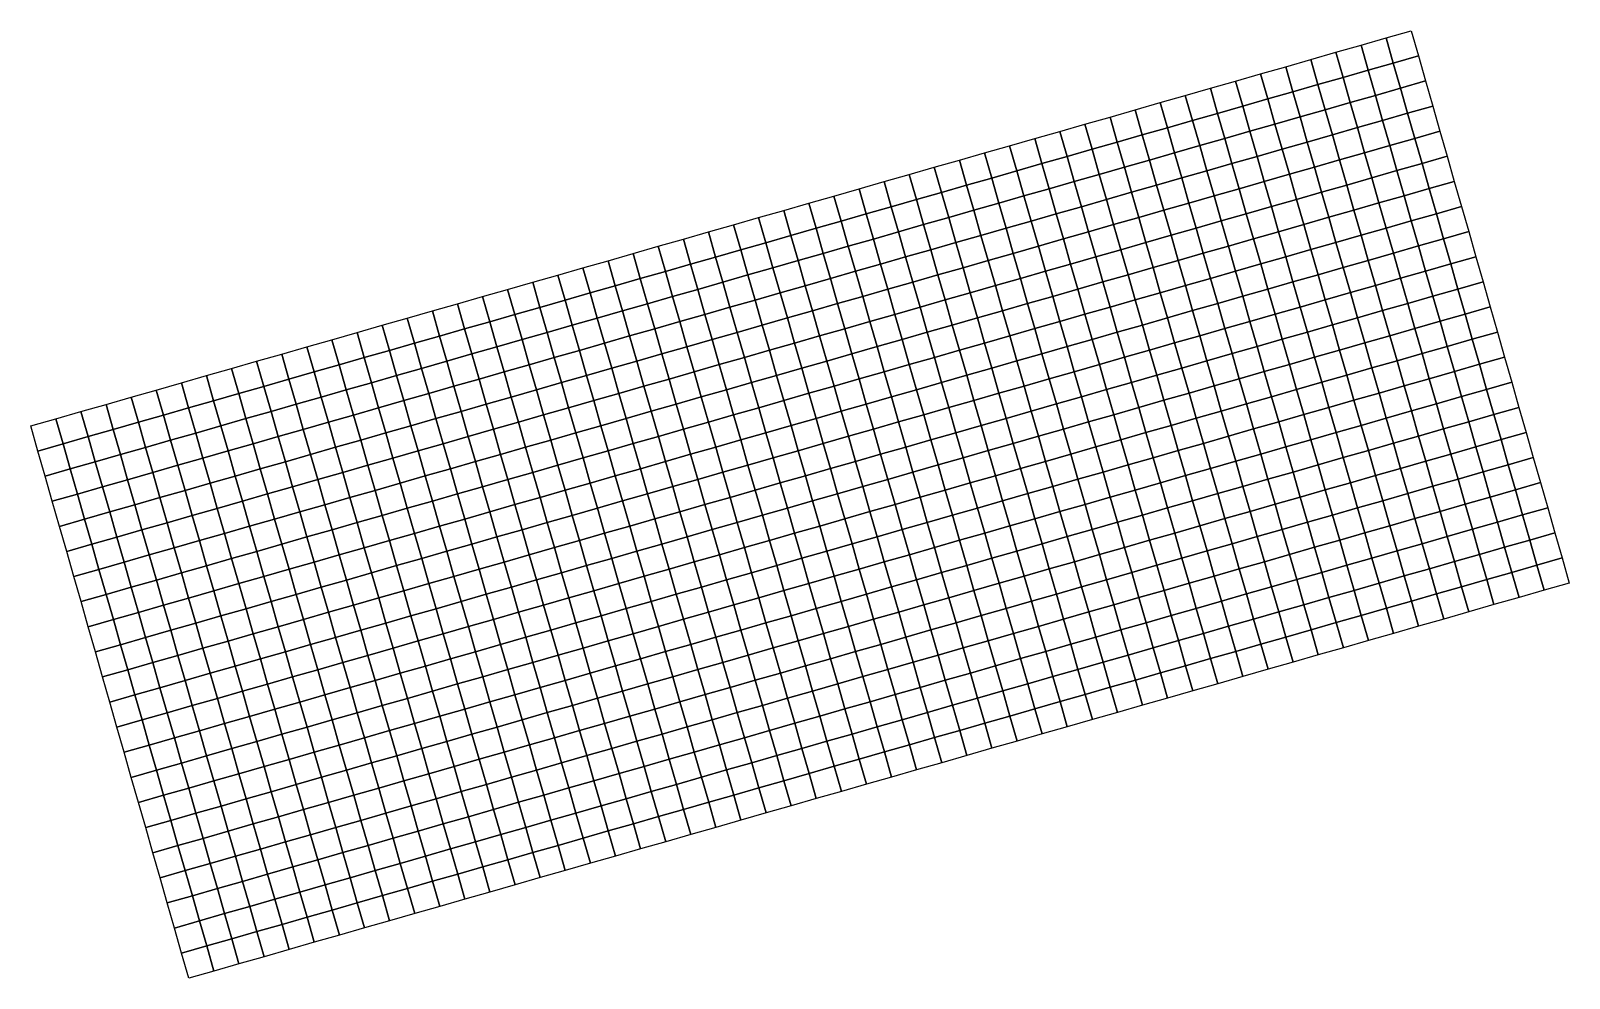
# Model space of a CAD drawing. Header units: metres. Extents: x -4.4 to 1.5, y 0.13 to 3.76.
import ezdxf

# ---------------------------------------------------------------- set-up
doc = ezdxf.new("R2010")
doc.units = ezdxf.units.M

msp = doc.modelspace()

# ---------------------------------------------------------------- linework, layer by layer
at = {"layer": 'A2_v2'}
for points in [[(0.6994, 3.7009, -0.2829), (0.7955, 3.7284, -0.2853), (0.823, 3.6323, -0.3278), (0.7269, 3.6047, -0.325)], [(0.7955, 3.7284, -0.2853), (0.8917, 3.7559, -0.3005), (0.9192, 3.6598, -0.3307), (0.823, 3.6323, -0.3278)], [(0.5071, 3.6459, -0.2808), (0.6032, 3.6734, -0.2807), (0.6307, 3.5772, -0.3261), (0.5346, 3.5497, -0.3258)], [(0.6032, 3.6734, -0.2807), (0.6994, 3.7009, -0.2829), (0.7269, 3.6047, -0.325), (0.6307, 3.5772, -0.3261)], [(0.823, 3.6323, -0.3278), (0.9192, 3.6598, -0.3307), (0.9467, 3.5636, -0.3854), (0.8505, 3.5361, -0.384)], [(0.3148, 3.5908, -0.2799), (0.411, 3.6183, -0.2805), (0.4385, 3.5222, -0.3249), (0.3423, 3.4947, -0.3242)], [(0.411, 3.6183, -0.2805), (0.5071, 3.6459, -0.2808), (0.5346, 3.5497, -0.3258), (0.4385, 3.5222, -0.3249)], [(0.6307, 3.5772, -0.3261), (0.7269, 3.6047, -0.325), (0.7544, 3.5086, -0.3833), (0.6583, 3.4811, -0.3839)], [(0.7269, 3.6047, -0.325), (0.823, 3.6323, -0.3278), (0.8505, 3.5361, -0.384), (0.7544, 3.5086, -0.3833)], [(0.1225, 3.5358, -0.2812), (0.2187, 3.5633, -0.2798), (0.2462, 3.4672, -0.3239), (0.15, 3.4397, -0.3248)], [(0.2187, 3.5633, -0.2798), (0.3148, 3.5908, -0.2799), (0.3423, 3.4947, -0.3242), (0.2462, 3.4672, -0.3239)], [(0.4385, 3.5222, -0.3249), (0.5346, 3.5497, -0.3258), (0.5621, 3.4536, -0.3831), (0.466, 3.4261, -0.3822)], [(0.5346, 3.5497, -0.3258), (0.6307, 3.5772, -0.3261), (0.6583, 3.4811, -0.3839), (0.5621, 3.4536, -0.3831)], [(0.7544, 3.5086, -0.3833), (0.8505, 3.5361, -0.384), (0.8781, 3.44, -0.453), (0.7819, 3.4125, -0.4546)], [(0.8505, 3.5361, -0.384), (0.9467, 3.5636, -0.3854), (0.9742, 3.4675, -0.4527), (0.8781, 3.44, -0.453)], [(-0.1659, 3.4533, -0.286), (-0.0698, 3.4808, -0.2846), (-0.0422, 3.3846, -0.3273), (-0.1384, 3.3571, -0.3293)], [(-0.0698, 3.4808, -0.2846), (0.0264, 3.5083, -0.2827), (0.0539, 3.4121, -0.3259), (-0.0422, 3.3846, -0.3273)], [(0.0264, 3.5083, -0.2827), (0.1225, 3.5358, -0.2812), (0.15, 3.4397, -0.3248), (0.0539, 3.4121, -0.3259)], [(0.2462, 3.4672, -0.3239), (0.3423, 3.4947, -0.3242), (0.3698, 3.3985, -0.3815), (0.2737, 3.371, -0.3811)], [(0.3423, 3.4947, -0.3242), (0.4385, 3.5222, -0.3249), (0.466, 3.4261, -0.3822), (0.3698, 3.3985, -0.3815)], [(0.5621, 3.4536, -0.3831), (0.6583, 3.4811, -0.3839), (0.6858, 3.3849, -0.4549), (0.5896, 3.3574, -0.4542)], [(0.6583, 3.4811, -0.3839), (0.7544, 3.5086, -0.3833), (0.7819, 3.4125, -0.4546), (0.6858, 3.3849, -0.4549)], [(-0.3582, 3.3982, -0.2903), (-0.262, 3.4257, -0.2885), (-0.2345, 3.3296, -0.3308), (-0.3307, 3.3021, -0.3342)], [(-0.262, 3.4257, -0.2885), (-0.1659, 3.4533, -0.286), (-0.1384, 3.3571, -0.3293), (-0.2345, 3.3296, -0.3308)], [(0.0539, 3.4121, -0.3259), (0.15, 3.4397, -0.3248), (0.1776, 3.3435, -0.3816), (0.0814, 3.316, -0.3826)], [(0.15, 3.4397, -0.3248), (0.2462, 3.4672, -0.3239), (0.2737, 3.371, -0.3811), (0.1776, 3.3435, -0.3816)], [(0.3698, 3.3985, -0.3815), (0.466, 3.4261, -0.3822), (0.4935, 3.3299, -0.4537), (0.3974, 3.3024, -0.4528)], [(0.466, 3.4261, -0.3822), (0.5621, 3.4536, -0.3831), (0.5896, 3.3574, -0.4542), (0.4935, 3.3299, -0.4537)], [(0.7819, 3.4125, -0.4546), (0.8781, 3.44, -0.453), (0.9056, 3.3438, -0.5236), (0.8094, 3.3163, -0.525)], [(0.8781, 3.44, -0.453), (0.9742, 3.4675, -0.4527), (1.0017, 3.3713, -0.5223), (0.9056, 3.3438, -0.5236)], [(-0.5505, 3.3432, -0.2942), (-0.4543, 3.3707, -0.2923), (-0.4268, 3.2746, -0.3368), (-0.5229, 3.2471, -0.3391)], [(-0.4543, 3.3707, -0.2923), (-0.3582, 3.3982, -0.2903), (-0.3307, 3.3021, -0.3342), (-0.4268, 3.2746, -0.3368)], [(-0.1384, 3.3571, -0.3293), (-0.0422, 3.3846, -0.3273), (-0.0147, 3.2885, -0.3845), (-0.1109, 3.261, -0.3864)], [(-0.0422, 3.3846, -0.3273), (0.0539, 3.4121, -0.3259), (0.0814, 3.316, -0.3826), (-0.0147, 3.2885, -0.3845)], [(0.1776, 3.3435, -0.3816), (0.2737, 3.371, -0.3811), (0.3012, 3.2749, -0.4522), (0.2051, 3.2474, -0.4526)], [(0.2737, 3.371, -0.3811), (0.3698, 3.3985, -0.3815), (0.3974, 3.3024, -0.4528), (0.3012, 3.2749, -0.4522)], [(0.5896, 3.3574, -0.4542), (0.6858, 3.3849, -0.4549), (0.7133, 3.2888, -0.5249), (0.6171, 3.2613, -0.5246)], [(0.6858, 3.3849, -0.4549), (0.7819, 3.4125, -0.4546), (0.8094, 3.3163, -0.525), (0.7133, 3.2888, -0.5249)], [(0.9056, 3.3438, -0.5236), (1.0017, 3.3713, -0.5223), (1.0292, 3.2752, -0.5929), (0.9331, 3.2477, -0.5934)], [(-0.7427, 3.2882, -0.2991), (-0.6466, 3.3157, -0.2964), (-0.6191, 3.2196, -0.3425), (-0.7152, 3.192, -0.347)], [(-0.6466, 3.3157, -0.2964), (-0.5505, 3.3432, -0.2942), (-0.5229, 3.2471, -0.3391), (-0.6191, 3.2196, -0.3425)], [(-0.4268, 3.2746, -0.3368), (-0.3307, 3.3021, -0.3342), (-0.3031, 3.206, -0.3924), (-0.3993, 3.1784, -0.3958)], [(-0.3307, 3.3021, -0.3342), (-0.2345, 3.3296, -0.3308), (-0.207, 3.2335, -0.3885), (-0.3031, 3.206, -0.3924)], [(-0.2345, 3.3296, -0.3308), (-0.1384, 3.3571, -0.3293), (-0.1109, 3.261, -0.3864), (-0.207, 3.2335, -0.3885)], [(-0.0147, 3.2885, -0.3845), (0.0814, 3.316, -0.3826), (0.1089, 3.2199, -0.4539), (0.0128, 3.1924, -0.4556)], [(0.0814, 3.316, -0.3826), (0.1776, 3.3435, -0.3816), (0.2051, 3.2474, -0.4526), (0.1089, 3.2199, -0.4539)], [(0.3012, 3.2749, -0.4522), (0.3974, 3.3024, -0.4528), (0.4249, 3.2063, -0.5235), (0.3287, 3.1788, -0.5241)], [(0.3974, 3.3024, -0.4528), (0.4935, 3.3299, -0.4537), (0.521, 3.2338, -0.5243), (0.4249, 3.2063, -0.5235)], [(0.4935, 3.3299, -0.4537), (0.5896, 3.3574, -0.4542), (0.6171, 3.2613, -0.5246), (0.521, 3.2338, -0.5243)], [(0.7133, 3.2888, -0.5249), (0.8094, 3.3163, -0.525), (0.8369, 3.2202, -0.5948), (0.7408, 3.1927, -0.5955)], [(0.8094, 3.3163, -0.525), (0.9056, 3.3438, -0.5236), (0.9331, 3.2477, -0.5934), (0.8369, 3.2202, -0.5948)], [(-0.935, 3.2332, -0.3133), (-0.8389, 3.2607, -0.3094), (-0.8114, 3.1645, -0.3571), (-0.9075, 3.137, -0.3607)], [(-0.8389, 3.2607, -0.3094), (-0.7427, 3.2882, -0.2991), (-0.7152, 3.192, -0.347), (-0.8114, 3.1645, -0.3571)], [(-0.6191, 3.2196, -0.3425), (-0.5229, 3.2471, -0.3391), (-0.4954, 3.1509, -0.3991), (-0.5916, 3.1234, -0.4038)], [(-0.5229, 3.2471, -0.3391), (-0.4268, 3.2746, -0.3368), (-0.3993, 3.1784, -0.3958), (-0.4954, 3.1509, -0.3991)], [(-0.207, 3.2335, -0.3885), (-0.1109, 3.261, -0.3864), (-0.0834, 3.1648, -0.4575), (-0.1795, 3.1373, -0.4614)], [(-0.1109, 3.261, -0.3864), (-0.0147, 3.2885, -0.3845), (0.0128, 3.1924, -0.4556), (-0.0834, 3.1648, -0.4575)], [(0.1089, 3.2199, -0.4539), (0.2051, 3.2474, -0.4526), (0.2326, 3.1512, -0.5241), (0.1364, 3.1237, -0.525)], [(0.2051, 3.2474, -0.4526), (0.3012, 3.2749, -0.4522), (0.3287, 3.1788, -0.5241), (0.2326, 3.1512, -0.5241)], [(0.521, 3.2338, -0.5243), (0.6171, 3.2613, -0.5246), (0.6447, 3.1652, -0.5954), (0.5485, 3.1376, -0.5954)], [(0.6171, 3.2613, -0.5246), (0.7133, 3.2888, -0.5249), (0.7408, 3.1927, -0.5955), (0.6447, 3.1652, -0.5954)], [(0.8369, 3.2202, -0.5948), (0.9331, 3.2477, -0.5934), (0.9606, 3.1516, -0.6637), (0.8645, 3.124, -0.6644)], [(0.9331, 3.2477, -0.5934), (1.0292, 3.2752, -0.5929), (1.0567, 3.1791, -0.6643), (0.9606, 3.1516, -0.6637)], [(-1.1273, 3.1781, -0.3137), (-1.0312, 3.2056, -0.3142), (-1.0036, 3.1095, -0.362), (-1.0998, 3.082, -0.3604)], [(-1.0312, 3.2056, -0.3142), (-0.935, 3.2332, -0.3133), (-0.9075, 3.137, -0.3607), (-1.0036, 3.1095, -0.362)], [(-0.8114, 3.1645, -0.3571), (-0.7152, 3.192, -0.347), (-0.6877, 3.0959, -0.4084), (-0.7838, 3.0684, -0.4181)], [(-0.7152, 3.192, -0.347), (-0.6191, 3.2196, -0.3425), (-0.5916, 3.1234, -0.4038), (-0.6877, 3.0959, -0.4084)], [(-0.3993, 3.1784, -0.3958), (-0.3031, 3.206, -0.3924), (-0.2756, 3.1098, -0.4653), (-0.3718, 3.0823, -0.4692)], [(-0.3031, 3.206, -0.3924), (-0.207, 3.2335, -0.3885), (-0.1795, 3.1373, -0.4614), (-0.2756, 3.1098, -0.4653)], [(-0.0834, 3.1648, -0.4575), (0.0128, 3.1924, -0.4556), (0.0403, 3.0962, -0.5273), (-0.0558, 3.0687, -0.5306)], [(0.0128, 3.1924, -0.4556), (0.1089, 3.2199, -0.4539), (0.1364, 3.1237, -0.525), (0.0403, 3.0962, -0.5273)], [(0.3287, 3.1788, -0.5241), (0.4249, 3.2063, -0.5235), (0.4524, 3.1101, -0.5951), (0.3562, 3.0826, -0.5955)], [(0.4249, 3.2063, -0.5235), (0.521, 3.2338, -0.5243), (0.5485, 3.1376, -0.5954), (0.4524, 3.1101, -0.5951)], [(0.6447, 3.1652, -0.5954), (0.7408, 3.1927, -0.5955), (0.7683, 3.0965, -0.666), (0.6722, 3.069, -0.6668)], [(0.7408, 3.1927, -0.5955), (0.8369, 3.2202, -0.5948), (0.8645, 3.124, -0.6644), (0.7683, 3.0965, -0.666)], [(-1.3196, 3.1231, -0.3149), (-1.2234, 3.1506, -0.3137), (-1.1959, 3.0545, -0.3597), (-1.2921, 3.027, -0.3591)], [(-1.2234, 3.1506, -0.3137), (-1.1273, 3.1781, -0.3137), (-1.0998, 3.082, -0.3604), (-1.1959, 3.0545, -0.3597)], [(-1.0036, 3.1095, -0.362), (-0.9075, 3.137, -0.3607), (-0.88, 3.0409, -0.4204), (-0.9761, 3.0134, -0.4221)], [(-0.9075, 3.137, -0.3607), (-0.8114, 3.1645, -0.3571), (-0.7838, 3.0684, -0.4181), (-0.88, 3.0409, -0.4204)], [(-0.6877, 3.0959, -0.4084), (-0.5916, 3.1234, -0.4038), (-0.5641, 3.0273, -0.4784), (-0.6602, 2.9998, -0.4844)], [(-0.5916, 3.1234, -0.4038), (-0.4954, 3.1509, -0.3991), (-0.4679, 3.0548, -0.4737), (-0.5641, 3.0273, -0.4784)], [(-0.4954, 3.1509, -0.3991), (-0.3993, 3.1784, -0.3958), (-0.3718, 3.0823, -0.4692), (-0.4679, 3.0548, -0.4737)], [(-0.2756, 3.1098, -0.4653), (-0.1795, 3.1373, -0.4614), (-0.152, 3.0412, -0.5342), (-0.2481, 3.0137, -0.5384)], [(-0.1795, 3.1373, -0.4614), (-0.0834, 3.1648, -0.4575), (-0.0558, 3.0687, -0.5306), (-0.152, 3.0412, -0.5342)], [(0.0403, 3.0962, -0.5273), (0.1364, 3.1237, -0.525), (0.164, 3.0276, -0.5972), (0.0678, 3.0001, -0.5996)], [(0.1364, 3.1237, -0.525), (0.2326, 3.1512, -0.5241), (0.2601, 3.0551, -0.5957), (0.164, 3.0276, -0.5972)], [(0.2326, 3.1512, -0.5241), (0.3287, 3.1788, -0.5241), (0.3562, 3.0826, -0.5955), (0.2601, 3.0551, -0.5957)], [(0.4524, 3.1101, -0.5951), (0.5485, 3.1376, -0.5954), (0.576, 3.0415, -0.6671), (0.4799, 3.014, -0.6669)], [(0.5485, 3.1376, -0.5954), (0.6447, 3.1652, -0.5954), (0.6722, 3.069, -0.6668), (0.576, 3.0415, -0.6671)], [(0.7683, 3.0965, -0.666), (0.8645, 3.124, -0.6644), (0.892, 3.0279, -0.7348), (0.7958, 3.0004, -0.7367)], [(0.8645, 3.124, -0.6644), (0.9606, 3.1516, -0.6637), (0.9881, 3.0554, -0.7332), (0.892, 3.0279, -0.7348)], [(0.9606, 3.1516, -0.6637), (1.0567, 3.1791, -0.6643), (1.0842, 3.0829, -0.7337), (0.9881, 3.0554, -0.7332)], [(-1.608, 3.0406, -0.3178), (-1.5119, 3.0681, -0.3166), (-1.4843, 2.9719, -0.3568), (-1.5805, 2.9444, -0.3581)], [(-1.5119, 3.0681, -0.3166), (-1.4157, 3.0956, -0.3158), (-1.3882, 2.9994, -0.3582), (-1.4843, 2.9719, -0.3568)], [(-1.4157, 3.0956, -0.3158), (-1.3196, 3.1231, -0.3149), (-1.2921, 3.027, -0.3591), (-1.3882, 2.9994, -0.3582)], [(-1.1959, 3.0545, -0.3597), (-1.0998, 3.082, -0.3604), (-1.0723, 2.9858, -0.4215), (-1.1684, 2.9583, -0.4193)], [(-1.0998, 3.082, -0.3604), (-1.0036, 3.1095, -0.362), (-0.9761, 3.0134, -0.4221), (-1.0723, 2.9858, -0.4215)], [(-0.88, 3.0409, -0.4204), (-0.7838, 3.0684, -0.4181), (-0.7563, 2.9722, -0.4932), (-0.8525, 2.9447, -0.4962)], [(-0.7838, 3.0684, -0.4181), (-0.6877, 3.0959, -0.4084), (-0.6602, 2.9998, -0.4844), (-0.7563, 2.9722, -0.4932)], [(-0.4679, 3.0548, -0.4737), (-0.3718, 3.0823, -0.4692), (-0.3443, 2.9862, -0.543), (-0.4404, 2.9586, -0.5481)], [(-0.3718, 3.0823, -0.4692), (-0.2756, 3.1098, -0.4653), (-0.2481, 3.0137, -0.5384), (-0.3443, 2.9862, -0.543)], [(-0.152, 3.0412, -0.5342), (-0.0558, 3.0687, -0.5306), (-0.0283, 2.9726, -0.6028), (-0.1245, 2.945, -0.6071)], [(-0.0558, 3.0687, -0.5306), (0.0403, 3.0962, -0.5273), (0.0678, 3.0001, -0.5996), (-0.0283, 2.9726, -0.6028)], [(0.2601, 3.0551, -0.5957), (0.3562, 3.0826, -0.5955), (0.3838, 2.9865, -0.6666), (0.2876, 2.959, -0.6676)], [(0.3562, 3.0826, -0.5955), (0.4524, 3.1101, -0.5951), (0.4799, 3.014, -0.6669), (0.3838, 2.9865, -0.6666)], [(0.576, 3.0415, -0.6671), (0.6722, 3.069, -0.6668), (0.6997, 2.9729, -0.7371), (0.6035, 2.9454, -0.7375)], [(0.6722, 3.069, -0.6668), (0.7683, 3.0965, -0.666), (0.7958, 3.0004, -0.7367), (0.6997, 2.9729, -0.7371)], [(0.9881, 3.0554, -0.7332), (1.0842, 3.0829, -0.7337), (1.1118, 2.9868, -0.8029), (1.0156, 2.9593, -0.8033)], [(-1.8003, 2.9855, -0.3237), (-1.7041, 3.013, -0.3207), (-1.6766, 2.9169, -0.3624), (-1.7728, 2.8894, -0.3674)], [(-1.7041, 3.013, -0.3207), (-1.608, 3.0406, -0.3178), (-1.5805, 2.9444, -0.3581), (-1.6766, 2.9169, -0.3624)], [(-1.3882, 2.9994, -0.3582), (-1.2921, 3.027, -0.3591), (-1.2646, 2.9308, -0.4157), (-1.3607, 2.9033, -0.4129)], [(-1.2921, 3.027, -0.3591), (-1.1959, 3.0545, -0.3597), (-1.1684, 2.9583, -0.4193), (-1.2646, 2.9308, -0.4157)], [(-1.0723, 2.9858, -0.4215), (-0.9761, 3.0134, -0.4221), (-0.9486, 2.9172, -0.4979), (-1.0448, 2.8897, -0.4966)], [(-0.9761, 3.0134, -0.4221), (-0.88, 3.0409, -0.4204), (-0.8525, 2.9447, -0.4962), (-0.9486, 2.9172, -0.4979)], [(-0.6602, 2.9998, -0.4844), (-0.5641, 3.0273, -0.4784), (-0.5365, 2.9311, -0.5542), (-0.6327, 2.9036, -0.5591)], [(-0.5641, 3.0273, -0.4784), (-0.4679, 3.0548, -0.4737), (-0.4404, 2.9586, -0.5481), (-0.5365, 2.9311, -0.5542)], [(-0.3443, 2.9862, -0.543), (-0.2481, 3.0137, -0.5384), (-0.2206, 2.9175, -0.6115), (-0.3167, 2.89, -0.6172)], [(-0.2481, 3.0137, -0.5384), (-0.152, 3.0412, -0.5342), (-0.1245, 2.945, -0.6071), (-0.2206, 2.9175, -0.6115)], [(0.0678, 3.0001, -0.5996), (0.164, 3.0276, -0.5972), (0.1915, 2.9314, -0.6693), (0.0953, 2.9039, -0.6716)], [(0.164, 3.0276, -0.5972), (0.2601, 3.0551, -0.5957), (0.2876, 2.959, -0.6676), (0.1915, 2.9314, -0.6693)], [(0.3838, 2.9865, -0.6666), (0.4799, 3.014, -0.6669), (0.5074, 2.9178, -0.7378), (0.4113, 2.8903, -0.7373)], [(0.4799, 3.014, -0.6669), (0.576, 3.0415, -0.6671), (0.6035, 2.9454, -0.7375), (0.5074, 2.9178, -0.7378)], [(0.7958, 3.0004, -0.7367), (0.892, 3.0279, -0.7348), (0.9195, 2.9318, -0.8051), (0.8233, 2.9042, -0.8065)], [(0.892, 3.0279, -0.7348), (0.9881, 3.0554, -0.7332), (1.0156, 2.9593, -0.8033), (0.9195, 2.9318, -0.8051)], [(-1.9926, 2.9305, -0.3306), (-1.8964, 2.958, -0.3269), (-1.8689, 2.8619, -0.3723), (-1.965, 2.8344, -0.3771)], [(-1.8964, 2.958, -0.3269), (-1.8003, 2.9855, -0.3237), (-1.7728, 2.8894, -0.3674), (-1.8689, 2.8619, -0.3723)], [(-1.5805, 2.9444, -0.3581), (-1.4843, 2.9719, -0.3568), (-1.4568, 2.8758, -0.4109), (-1.553, 2.8483, -0.4131)], [(-1.4843, 2.9719, -0.3568), (-1.3882, 2.9994, -0.3582), (-1.3607, 2.9033, -0.4129), (-1.4568, 2.8758, -0.4109)], [(-1.2646, 2.9308, -0.4157), (-1.1684, 2.9583, -0.4193), (-1.1409, 2.8622, -0.492), (-1.237, 2.8347, -0.4865)], [(-1.1684, 2.9583, -0.4193), (-1.0723, 2.9858, -0.4215), (-1.0448, 2.8897, -0.4966), (-1.1409, 2.8622, -0.492)], [(-0.8525, 2.9447, -0.4962), (-0.7563, 2.9722, -0.4932), (-0.7288, 2.8761, -0.5682), (-0.825, 2.8486, -0.5703)], [(-0.7563, 2.9722, -0.4932), (-0.6602, 2.9998, -0.4844), (-0.6327, 2.9036, -0.5591), (-0.7288, 2.8761, -0.5682)], [(-0.5365, 2.9311, -0.5542), (-0.4404, 2.9586, -0.5481), (-0.4129, 2.8625, -0.6218), (-0.509, 2.835, -0.6273)], [(-0.4404, 2.9586, -0.5481), (-0.3443, 2.9862, -0.543), (-0.3167, 2.89, -0.6172), (-0.4129, 2.8625, -0.6218)], [(-0.1245, 2.945, -0.6071), (-0.0283, 2.9726, -0.6028), (-0.0008, 2.8764, -0.6747), (-0.097, 2.8489, -0.6778)], [(-0.0283, 2.9726, -0.6028), (0.0678, 3.0001, -0.5996), (0.0953, 2.9039, -0.6716), (-0.0008, 2.8764, -0.6747)], [(0.1915, 2.9314, -0.6693), (0.2876, 2.959, -0.6676), (0.3151, 2.8628, -0.7373), (0.219, 2.8353, -0.7374)], [(0.2876, 2.959, -0.6676), (0.3838, 2.9865, -0.6666), (0.4113, 2.8903, -0.7373), (0.3151, 2.8628, -0.7373)], [(0.6035, 2.9454, -0.7375), (0.6997, 2.9729, -0.7371), (0.7272, 2.8767, -0.8073), (0.6311, 2.8492, -0.8078)], [(0.6997, 2.9729, -0.7371), (0.7958, 3.0004, -0.7367), (0.8233, 2.9042, -0.8065), (0.7272, 2.8767, -0.8073)], [(0.9195, 2.9318, -0.8051), (1.0156, 2.9593, -0.8033), (1.0431, 2.8631, -0.8733), (0.947, 2.8356, -0.8753)], [(1.0156, 2.9593, -0.8033), (1.1118, 2.9868, -0.8029), (1.1393, 2.8906, -0.8719), (1.0431, 2.8631, -0.8733)], [(-2.1848, 2.8755, -0.3381), (-2.0887, 2.903, -0.3347), (-2.0612, 2.8068, -0.3804), (-2.1573, 2.7793, -0.3841)], [(-2.0887, 2.903, -0.3347), (-1.9926, 2.9305, -0.3306), (-1.965, 2.8344, -0.3771), (-2.0612, 2.8068, -0.3804)], [(-1.8689, 2.8619, -0.3723), (-1.7728, 2.8894, -0.3674), (-1.7453, 2.7932, -0.4256), (-1.8414, 2.7657, -0.432)], [(-1.7728, 2.8894, -0.3674), (-1.6766, 2.9169, -0.3624), (-1.6491, 2.8208, -0.4184), (-1.7453, 2.7932, -0.4256)], [(-1.6766, 2.9169, -0.3624), (-1.5805, 2.9444, -0.3581), (-1.553, 2.8483, -0.4131), (-1.6491, 2.8208, -0.4184)], [(-1.4568, 2.8758, -0.4109), (-1.3607, 2.9033, -0.4129), (-1.3332, 2.8072, -0.4818), (-1.4293, 2.7796, -0.4794)], [(-1.3607, 2.9033, -0.4129), (-1.2646, 2.9308, -0.4157), (-1.237, 2.8347, -0.4865), (-1.3332, 2.8072, -0.4818)], [(-1.1409, 2.8622, -0.492), (-1.0448, 2.8897, -0.4966), (-1.0172, 2.7936, -0.5687), (-1.1134, 2.766, -0.5642)], [(-1.0448, 2.8897, -0.4966), (-0.9486, 2.9172, -0.4979), (-0.9211, 2.8211, -0.5708), (-1.0172, 2.7936, -0.5687)], [(-0.9486, 2.9172, -0.4979), (-0.8525, 2.9447, -0.4962), (-0.825, 2.8486, -0.5703), (-0.9211, 2.8211, -0.5708)], [(-0.7288, 2.8761, -0.5682), (-0.6327, 2.9036, -0.5591), (-0.6052, 2.8075, -0.6325), (-0.7013, 2.78, -0.6416)], [(-0.6327, 2.9036, -0.5591), (-0.5365, 2.9311, -0.5542), (-0.509, 2.835, -0.6273), (-0.6052, 2.8075, -0.6325)], [(-0.4129, 2.8625, -0.6218), (-0.3167, 2.89, -0.6172), (-0.2892, 2.7939, -0.6851), (-0.3854, 2.7664, -0.6899)], [(-0.3167, 2.89, -0.6172), (-0.2206, 2.9175, -0.6115), (-0.1931, 2.8214, -0.6806), (-0.2892, 2.7939, -0.6851)], [(-0.2206, 2.9175, -0.6115), (-0.1245, 2.945, -0.6071), (-0.097, 2.8489, -0.6778), (-0.1931, 2.8214, -0.6806)], [(-0.0008, 2.8764, -0.6747), (0.0953, 2.9039, -0.6716), (0.1228, 2.8078, -0.7378), (0.0267, 2.7803, -0.739)], [(0.0953, 2.9039, -0.6716), (0.1915, 2.9314, -0.6693), (0.219, 2.8353, -0.7374), (0.1228, 2.8078, -0.7378)], [(0.3151, 2.8628, -0.7373), (0.4113, 2.8903, -0.7373), (0.4388, 2.7942, -0.8089), (0.3426, 2.7667, -0.807)], [(0.4113, 2.8903, -0.7373), (0.5074, 2.9178, -0.7378), (0.5349, 2.8217, -0.8082), (0.4388, 2.7942, -0.8089)], [(0.5074, 2.9178, -0.7378), (0.6035, 2.9454, -0.7375), (0.6311, 2.8492, -0.8078), (0.5349, 2.8217, -0.8082)], [(0.7272, 2.8767, -0.8073), (0.8233, 2.9042, -0.8065), (0.8509, 2.8081, -0.8765), (0.7547, 2.7806, -0.878)], [(0.8233, 2.9042, -0.8065), (0.9195, 2.9318, -0.8051), (0.947, 2.8356, -0.8753), (0.8509, 2.8081, -0.8765)], [(1.0431, 2.8631, -0.8733), (1.1393, 2.8906, -0.8719), (1.1668, 2.7945, -0.9423), (1.0706, 2.767, -0.9434)], [(-2.3771, 2.8204, -0.3405), (-2.281, 2.848, -0.3399), (-2.2535, 2.7518, -0.3862), (-2.3496, 2.7243, -0.3873)], [(-2.281, 2.848, -0.3399), (-2.1848, 2.8755, -0.3381), (-2.1573, 2.7793, -0.3841), (-2.2535, 2.7518, -0.3862)], [(-2.0612, 2.8068, -0.3804), (-1.965, 2.8344, -0.3771), (-1.9375, 2.7382, -0.4371), (-2.0337, 2.7107, -0.4401)], [(-1.965, 2.8344, -0.3771), (-1.8689, 2.8619, -0.3723), (-1.8414, 2.7657, -0.432), (-1.9375, 2.7382, -0.4371)], [(-1.6491, 2.8208, -0.4184), (-1.553, 2.8483, -0.4131), (-1.5255, 2.7521, -0.4818), (-1.6216, 2.7246, -0.4889)], [(-1.553, 2.8483, -0.4131), (-1.4568, 2.8758, -0.4109), (-1.4293, 2.7796, -0.4794), (-1.5255, 2.7521, -0.4818)], [(-1.3332, 2.8072, -0.4818), (-1.237, 2.8347, -0.4865), (-1.2095, 2.7385, -0.555), (-1.3057, 2.711, -0.5509)], [(-1.237, 2.8347, -0.4865), (-1.1409, 2.8622, -0.492), (-1.1134, 2.766, -0.5642), (-1.2095, 2.7385, -0.555)], [(-0.9211, 2.8211, -0.5708), (-0.825, 2.8486, -0.5703), (-0.7974, 2.7524, -0.6421), (-0.8936, 2.7249, -0.6417)], [(-0.825, 2.8486, -0.5703), (-0.7288, 2.8761, -0.5682), (-0.7013, 2.78, -0.6416), (-0.7974, 2.7524, -0.6421)], [(-0.6052, 2.8075, -0.6325), (-0.509, 2.835, -0.6273), (-0.4815, 2.7388, -0.6948), (-0.5777, 2.7113, -0.6994)], [(-0.509, 2.835, -0.6273), (-0.4129, 2.8625, -0.6218), (-0.3854, 2.7664, -0.6899), (-0.4815, 2.7388, -0.6948)], [(-0.1931, 2.8214, -0.6806), (-0.097, 2.8489, -0.6778), (-0.0694, 2.7528, -0.7422), (-0.1656, 2.7252, -0.745)], [(-0.097, 2.8489, -0.6778), (-0.0008, 2.8764, -0.6747), (0.0267, 2.7803, -0.739), (-0.0694, 2.7528, -0.7422)], [(0.1228, 2.8078, -0.7378), (0.219, 2.8353, -0.7374), (0.2465, 2.7392, -0.8054), (0.1504, 2.7116, -0.8047)], [(0.219, 2.8353, -0.7374), (0.3151, 2.8628, -0.7373), (0.3426, 2.7667, -0.807), (0.2465, 2.7392, -0.8054)], [(0.5349, 2.8217, -0.8082), (0.6311, 2.8492, -0.8078), (0.6586, 2.7531, -0.8789), (0.5624, 2.7256, -0.8795)], [(0.6311, 2.8492, -0.8078), (0.7272, 2.8767, -0.8073), (0.7547, 2.7806, -0.878), (0.6586, 2.7531, -0.8789)], [(0.8509, 2.8081, -0.8765), (0.947, 2.8356, -0.8753), (0.9745, 2.7395, -0.9456), (0.8784, 2.712, -0.9472)], [(0.947, 2.8356, -0.8753), (1.0431, 2.8631, -0.8733), (1.0706, 2.767, -0.9434), (0.9745, 2.7395, -0.9456)], [(-2.5694, 2.7654, -0.3414), (-2.4733, 2.7929, -0.341), (-2.4458, 2.6968, -0.3871), (-2.5419, 2.6693, -0.3865)], [(-2.4733, 2.7929, -0.341), (-2.3771, 2.8204, -0.3405), (-2.3496, 2.7243, -0.3873), (-2.4458, 2.6968, -0.3871)], [(-2.2535, 2.7518, -0.3862), (-2.1573, 2.7793, -0.3841), (-2.1298, 2.6832, -0.443), (-2.226, 2.6557, -0.4447)], [(-2.1573, 2.7793, -0.3841), (-2.0612, 2.8068, -0.3804), (-2.0337, 2.7107, -0.4401), (-2.1298, 2.6832, -0.443)], [(-1.8414, 2.7657, -0.432), (-1.7453, 2.7932, -0.4256), (-1.7177, 2.6971, -0.4981), (-1.8139, 2.6696, -0.5058)], [(-1.7453, 2.7932, -0.4256), (-1.6491, 2.8208, -0.4184), (-1.6216, 2.7246, -0.4889), (-1.7177, 2.6971, -0.4981)], [(-1.5255, 2.7521, -0.4818), (-1.4293, 2.7796, -0.4794), (-1.4018, 2.6835, -0.5495), (-1.4979, 2.656, -0.5523)], [(-1.4293, 2.7796, -0.4794), (-1.3332, 2.8072, -0.4818), (-1.3057, 2.711, -0.5509), (-1.4018, 2.6835, -0.5495)], [(-1.1134, 2.766, -0.5642), (-1.0172, 2.7936, -0.5687), (-0.9897, 2.6974, -0.6384), (-1.0859, 2.6699, -0.6318)], [(-1.0172, 2.7936, -0.5687), (-0.9211, 2.8211, -0.5708), (-0.8936, 2.7249, -0.6417), (-0.9897, 2.6974, -0.6384)], [(-0.7974, 2.7524, -0.6421), (-0.7013, 2.78, -0.6416), (-0.6738, 2.6838, -0.7086), (-0.7699, 2.6563, -0.7089)], [(-0.7013, 2.78, -0.6416), (-0.6052, 2.8075, -0.6325), (-0.5777, 2.7113, -0.6994), (-0.6738, 2.6838, -0.7086)], [(-0.3854, 2.7664, -0.6899), (-0.2892, 2.7939, -0.6851), (-0.2617, 2.6977, -0.7495), (-0.3579, 2.6702, -0.7542)], [(-0.2892, 2.7939, -0.6851), (-0.1931, 2.8214, -0.6806), (-0.1656, 2.7252, -0.745), (-0.2617, 2.6977, -0.7495)], [(-0.0694, 2.7528, -0.7422), (0.0267, 2.7803, -0.739), (0.0542, 2.6841, -0.804), (-0.0419, 2.6566, -0.8044)], [(0.0267, 2.7803, -0.739), (0.1228, 2.8078, -0.7378), (0.1504, 2.7116, -0.8047), (0.0542, 2.6841, -0.804)], [(0.3426, 2.7667, -0.807), (0.4388, 2.7942, -0.8089), (0.4663, 2.698, -0.88), (0.3702, 2.6705, -0.8763)], [(0.4388, 2.7942, -0.8089), (0.5349, 2.8217, -0.8082), (0.5624, 2.7256, -0.8795), (0.4663, 2.698, -0.88)], [(0.6586, 2.7531, -0.8789), (0.7547, 2.7806, -0.878), (0.7822, 2.6844, -0.9485), (0.6861, 2.6569, -0.9494)], [(0.7547, 2.7806, -0.878), (0.8509, 2.8081, -0.8765), (0.8784, 2.712, -0.9472), (0.7822, 2.6844, -0.9485)], [(1.0706, 2.767, -0.9434), (1.1668, 2.7945, -0.9423), (1.1943, 2.6984, -1.0131), (1.0982, 2.6708, -1.0144)], [(-2.7617, 2.7104, -0.3441), (-2.6655, 2.7379, -0.3417), (-2.638, 2.6418, -0.3865), (-2.7342, 2.6143, -0.3878)], [(-2.6655, 2.7379, -0.3417), (-2.5694, 2.7654, -0.3414), (-2.5419, 2.6693, -0.3865), (-2.638, 2.6418, -0.3865)], [(-2.4458, 2.6968, -0.3871), (-2.3496, 2.7243, -0.3873), (-2.3221, 2.6282, -0.4452), (-2.4182, 2.6007, -0.4448)], [(-2.3496, 2.7243, -0.3873), (-2.2535, 2.7518, -0.3862), (-2.226, 2.6557, -0.4447), (-2.3221, 2.6282, -0.4452)], [(-2.0337, 2.7107, -0.4401), (-1.9375, 2.7382, -0.4371), (-1.91, 2.6421, -0.5105), (-2.0062, 2.6146, -0.5127)], [(-1.9375, 2.7382, -0.4371), (-1.8414, 2.7657, -0.432), (-1.8139, 2.6696, -0.5058), (-1.91, 2.6421, -0.5105)], [(-1.7177, 2.6971, -0.4981), (-1.6216, 2.7246, -0.4889), (-1.5941, 2.6285, -0.5588), (-1.6902, 2.601, -0.5704)], [(-1.6216, 2.7246, -0.4889), (-1.5255, 2.7521, -0.4818), (-1.4979, 2.656, -0.5523), (-1.5941, 2.6285, -0.5588)], [(-1.4018, 2.6835, -0.5495), (-1.3057, 2.711, -0.5509), (-1.2782, 2.6149, -0.6176), (-1.3743, 2.5874, -0.6167)], [(-1.3057, 2.711, -0.5509), (-1.2095, 2.7385, -0.555), (-1.182, 2.6424, -0.6222), (-1.2782, 2.6149, -0.6176)], [(-1.2095, 2.7385, -0.555), (-1.1134, 2.766, -0.5642), (-1.0859, 2.6699, -0.6318), (-1.182, 2.6424, -0.6222)], [(-0.9897, 2.6974, -0.6384), (-0.8936, 2.7249, -0.6417), (-0.8661, 2.6288, -0.7097), (-0.9622, 2.6013, -0.7064)], [(-0.8936, 2.7249, -0.6417), (-0.7974, 2.7524, -0.6421), (-0.7699, 2.6563, -0.7089), (-0.8661, 2.6288, -0.7097)], [(-0.6738, 2.6838, -0.7086), (-0.5777, 2.7113, -0.6994), (-0.5501, 2.6152, -0.763), (-0.6463, 2.5877, -0.7711)], [(-0.5777, 2.7113, -0.6994), (-0.4815, 2.7388, -0.6948), (-0.454, 2.6427, -0.7579), (-0.5501, 2.6152, -0.763)], [(-0.4815, 2.7388, -0.6948), (-0.3854, 2.7664, -0.6899), (-0.3579, 2.6702, -0.7542), (-0.454, 2.6427, -0.7579)], [(-0.2617, 2.6977, -0.7495), (-0.1656, 2.7252, -0.745), (-0.1381, 2.6291, -0.8077), (-0.2342, 2.6016, -0.8116)], [(-0.1656, 2.7252, -0.745), (-0.0694, 2.7528, -0.7422), (-0.0419, 2.6566, -0.8044), (-0.1381, 2.6291, -0.8077)], [(0.0542, 2.6841, -0.804), (0.1504, 2.7116, -0.8047), (0.1779, 2.6155, -0.8704), (0.0817, 2.588, -0.8672)], [(0.1504, 2.7116, -0.8047), (0.2465, 2.7392, -0.8054), (0.274, 2.643, -0.8732), (0.1779, 2.6155, -0.8704)], [(0.2465, 2.7392, -0.8054), (0.3426, 2.7667, -0.807), (0.3702, 2.6705, -0.8763), (0.274, 2.643, -0.8732)], [(0.4663, 2.698, -0.88), (0.5624, 2.7256, -0.8795), (0.5899, 2.6294, -0.9499), (0.4938, 2.6019, -0.9513)], [(0.5624, 2.7256, -0.8795), (0.6586, 2.7531, -0.8789), (0.6861, 2.6569, -0.9494), (0.5899, 2.6294, -0.9499)], [(0.7822, 2.6844, -0.9485), (0.8784, 2.712, -0.9472), (0.9059, 2.6158, -1.018), (0.8097, 2.5883, -1.0189)], [(0.8784, 2.712, -0.9472), (0.9745, 2.7395, -0.9456), (1.002, 2.6433, -1.0165), (0.9059, 2.6158, -1.018)], [(0.9745, 2.7395, -0.9456), (1.0706, 2.767, -0.9434), (1.0982, 2.6708, -1.0144), (1.002, 2.6433, -1.0165)], [(-3.0501, 2.6279, -0.349), (-2.954, 2.6554, -0.3488), (-2.9265, 2.5592, -0.3912), (-3.0226, 2.5317, -0.3921)], [(-2.954, 2.6554, -0.3488), (-2.8578, 2.6829, -0.3449), (-2.8303, 2.5867, -0.3883), (-2.9265, 2.5592, -0.3912)], [(-2.8578, 2.6829, -0.3449), (-2.7617, 2.7104, -0.3441), (-2.7342, 2.6143, -0.3878), (-2.8303, 2.5867, -0.3883)], [(-2.638, 2.6418, -0.3865), (-2.5419, 2.6693, -0.3865), (-2.5144, 2.5731, -0.445), (-2.6105, 2.5456, -0.4439)], [(-2.5419, 2.6693, -0.3865), (-2.4458, 2.6968, -0.3871), (-2.4182, 2.6007, -0.4448), (-2.5144, 2.5731, -0.445)], [(-2.3221, 2.6282, -0.4452), (-2.226, 2.6557, -0.4447), (-2.1984, 2.5595, -0.5156), (-2.2946, 2.532, -0.5159)], [(-2.226, 2.6557, -0.4447), (-2.1298, 2.6832, -0.443), (-2.1023, 2.5871, -0.5145), (-2.1984, 2.5595, -0.5156)], [(-2.1298, 2.6832, -0.443), (-2.0337, 2.7107, -0.4401), (-2.0062, 2.6146, -0.5127), (-2.1023, 2.5871, -0.5145)], [(-1.91, 2.6421, -0.5105), (-1.8139, 2.6696, -0.5058), (-1.7864, 2.5735, -0.5773), (-1.8825, 2.5459, -0.58)], [(-1.8139, 2.6696, -0.5058), (-1.7177, 2.6971, -0.4981), (-1.6902, 2.601, -0.5704), (-1.7864, 2.5735, -0.5773)], [(-1.5941, 2.6285, -0.5588), (-1.4979, 2.656, -0.5523), (-1.4704, 2.5599, -0.6203), (-1.5666, 2.5323, -0.6273)], [(-1.4979, 2.656, -0.5523), (-1.4018, 2.6835, -0.5495), (-1.3743, 2.5874, -0.6167), (-1.4704, 2.5599, -0.6203)], [(-1.182, 2.6424, -0.6222), (-1.0859, 2.6699, -0.6318), (-1.0584, 2.5738, -0.6992), (-1.1545, 2.5463, -0.6882)], [(-1.0859, 2.6699, -0.6318), (-0.9897, 2.6974, -0.6384), (-0.9622, 2.6013, -0.7064), (-1.0584, 2.5738, -0.6992)], [(-0.8661, 2.6288, -0.7097), (-0.7699, 2.6563, -0.7089), (-0.7424, 2.5602, -0.773), (-0.8386, 2.5327, -0.7747)], [(-0.7699, 2.6563, -0.7089), (-0.6738, 2.6838, -0.7086), (-0.6463, 2.5877, -0.7711), (-0.7424, 2.5602, -0.773)], [(-0.454, 2.6427, -0.7579), (-0.3579, 2.6702, -0.7542), (-0.3303, 2.5741, -0.8139), (-0.4265, 2.5466, -0.819)], [(-0.3579, 2.6702, -0.7542), (-0.2617, 2.6977, -0.7495), (-0.2342, 2.6016, -0.8116), (-0.3303, 2.5741, -0.8139)], [(-0.1381, 2.6291, -0.8077), (-0.0419, 2.6566, -0.8044), (-0.0144, 2.5605, -0.8646), (-0.1106, 2.533, -0.8671)], [(-0.0419, 2.6566, -0.8044), (0.0542, 2.6841, -0.804), (0.0817, 2.588, -0.8672), (-0.0144, 2.5605, -0.8646)], [(0.274, 2.643, -0.8732), (0.3702, 2.6705, -0.8763), (0.3977, 2.5744, -0.9468), (0.3015, 2.5469, -0.9412)], [(0.3702, 2.6705, -0.8763), (0.4663, 2.698, -0.88), (0.4938, 2.6019, -0.9513), (0.3977, 2.5744, -0.9468)], [(0.5899, 2.6294, -0.9499), (0.6861, 2.6569, -0.9494), (0.7136, 2.5608, -1.0202), (0.6175, 2.5333, -1.0217)], [(0.6861, 2.6569, -0.9494), (0.7822, 2.6844, -0.9485), (0.8097, 2.5883, -1.0189), (0.7136, 2.5608, -1.0202)], [(1.002, 2.6433, -1.0165), (1.0982, 2.6708, -1.0144), (1.1257, 2.5747, -1.086), (1.0295, 2.5472, -1.0874)], [(1.0982, 2.6708, -1.0144), (1.1943, 2.6984, -1.0131), (1.2218, 2.6022, -1.0865), (1.1257, 2.5747, -1.086)], [(-3.2424, 2.5728, -0.3484), (-3.1462, 2.6003, -0.3481), (-3.1187, 2.5042, -0.3922), (-3.2149, 2.4767, -0.3935)], [(-3.1462, 2.6003, -0.3481), (-3.0501, 2.6279, -0.349), (-3.0226, 2.5317, -0.3921), (-3.1187, 2.5042, -0.3922)], [(-2.8303, 2.5867, -0.3883), (-2.7342, 2.6143, -0.3878), (-2.7067, 2.5181, -0.4443), (-2.8028, 2.4906, -0.4453)], [(-2.7342, 2.6143, -0.3878), (-2.638, 2.6418, -0.3865), (-2.6105, 2.5456, -0.4439), (-2.7067, 2.5181, -0.4443)], [(-2.5144, 2.5731, -0.445), (-2.4182, 2.6007, -0.4448), (-2.3907, 2.5045, -0.5151), (-2.4869, 2.477, -0.5156)], [(-2.4182, 2.6007, -0.4448), (-2.3221, 2.6282, -0.4452), (-2.2946, 2.532, -0.5159), (-2.3907, 2.5045, -0.5151)], [(-2.1023, 2.5871, -0.5145), (-2.0062, 2.6146, -0.5127), (-1.9786, 2.5184, -0.5804), (-2.0748, 2.4909, -0.5809)], [(-2.0062, 2.6146, -0.5127), (-1.91, 2.6421, -0.5105), (-1.8825, 2.5459, -0.58), (-1.9786, 2.5184, -0.5804)], [(-1.7864, 2.5735, -0.5773), (-1.6902, 2.601, -0.5704), (-1.6627, 2.5048, -0.6402), (-1.7589, 2.4773, -0.6462)], [(-1.6902, 2.601, -0.5704), (-1.5941, 2.6285, -0.5588), (-1.5666, 2.5323, -0.6273), (-1.6627, 2.5048, -0.6402)], [(-1.3743, 2.5874, -0.6167), (-1.2782, 2.6149, -0.6176), (-1.2506, 2.5187, -0.6843), (-1.3468, 2.4912, -0.6843)], [(-1.2782, 2.6149, -0.6176), (-1.182, 2.6424, -0.6222), (-1.1545, 2.5463, -0.6882), (-1.2506, 2.5187, -0.6843)], [(-1.0584, 2.5738, -0.6992), (-0.9622, 2.6013, -0.7064), (-0.9347, 2.5051, -0.7732), (-1.0308, 2.4776, -0.7665)], [(-0.9622, 2.6013, -0.7064), (-0.8661, 2.6288, -0.7097), (-0.8386, 2.5327, -0.7747), (-0.9347, 2.5051, -0.7732)], [(-0.6463, 2.5877, -0.7711), (-0.5501, 2.6152, -0.763), (-0.5226, 2.5191, -0.8228), (-0.6188, 2.4915, -0.8316)], [(-0.5501, 2.6152, -0.763), (-0.454, 2.6427, -0.7579), (-0.4265, 2.5466, -0.819), (-0.5226, 2.5191, -0.8228)], [(-0.3303, 2.5741, -0.8139), (-0.2342, 2.6016, -0.8116), (-0.2067, 2.5055, -0.8697), (-0.3028, 2.4779, -0.8717)], [(-0.2342, 2.6016, -0.8116), (-0.1381, 2.6291, -0.8077), (-0.1106, 2.533, -0.8671), (-0.2067, 2.5055, -0.8697)], [(0.0817, 2.588, -0.8672), (0.1779, 2.6155, -0.8704), (0.2054, 2.5194, -0.9342), (0.1092, 2.4919, -0.9278)], [(0.1779, 2.6155, -0.8704), (0.274, 2.643, -0.8732), (0.3015, 2.5469, -0.9412), (0.2054, 2.5194, -0.9342)], [(0.3977, 2.5744, -0.9468), (0.4938, 2.6019, -0.9513), (0.5213, 2.5058, -1.0228), (0.4252, 2.4783, -1.0144)], [(0.4938, 2.6019, -0.9513), (0.5899, 2.6294, -0.9499), (0.6175, 2.5333, -1.0217), (0.5213, 2.5058, -1.0228)], [(0.8097, 2.5883, -1.0189), (0.9059, 2.6158, -1.018), (0.9334, 2.5197, -1.0887), (0.8373, 2.4922, -1.0899)], [(0.9059, 2.6158, -1.018), (1.002, 2.6433, -1.0165), (1.0295, 2.5472, -1.0874), (0.9334, 2.5197, -1.0887)], [(1.1257, 2.5747, -1.086), (1.2218, 2.6022, -1.0865), (1.2493, 2.5061, -1.158), (1.1532, 2.4786, -1.1575)], [(-3.4347, 2.5178, -0.3507), (-3.3385, 2.5453, -0.3497), (-3.311, 2.4492, -0.3964), (-3.4072, 2.4217, -0.3989)], [(-3.3385, 2.5453, -0.3497), (-3.2424, 2.5728, -0.3484), (-3.2149, 2.4767, -0.3935), (-3.311, 2.4492, -0.3964)], [(-3.0226, 2.5317, -0.3921), (-2.9265, 2.5592, -0.3912), (-2.8989, 2.4631, -0.4452), (-2.9951, 2.4356, -0.4459)], [(-2.9265, 2.5592, -0.3912), (-2.8303, 2.5867, -0.3883), (-2.8028, 2.4906, -0.4453), (-2.8989, 2.4631, -0.4452)], [(-2.7067, 2.5181, -0.4443), (-2.6105, 2.5456, -0.4439), (-2.583, 2.4495, -0.5141), (-2.6791, 2.422, -0.5139)], [(-2.6105, 2.5456, -0.4439), (-2.5144, 2.5731, -0.445), (-2.4869, 2.477, -0.5156), (-2.583, 2.4495, -0.5141)], [(-2.2946, 2.532, -0.5159), (-2.1984, 2.5595, -0.5156), (-2.1709, 2.4634, -0.5812), (-2.2671, 2.4359, -0.5815)], [(-2.1984, 2.5595, -0.5156), (-2.1023, 2.5871, -0.5145), (-2.0748, 2.4909, -0.5809), (-2.1709, 2.4634, -0.5812)], [(-1.9786, 2.5184, -0.5804), (-1.8825, 2.5459, -0.58), (-1.855, 2.4498, -0.647), (-1.9511, 2.4223, -0.6467)], [(-1.8825, 2.5459, -0.58), (-1.7864, 2.5735, -0.5773), (-1.7589, 2.4773, -0.6462), (-1.855, 2.4498, -0.647)], [(-1.5666, 2.5323, -0.6273), (-1.4704, 2.5599, -0.6203), (-1.4429, 2.4637, -0.6871), (-1.5391, 2.4362, -0.6947)], [(-1.4704, 2.5599, -0.6203), (-1.3743, 2.5874, -0.6167), (-1.3468, 2.4912, -0.6843), (-1.4429, 2.4637, -0.6871)], [(-1.2506, 2.5187, -0.6843), (-1.1545, 2.5463, -0.6882), (-1.127, 2.4501, -0.754), (-1.2231, 2.4226, -0.7501)], [(-1.1545, 2.5463, -0.6882), (-1.0584, 2.5738, -0.6992), (-1.0308, 2.4776, -0.7665), (-1.127, 2.4501, -0.754)], [(-0.8386, 2.5327, -0.7747), (-0.7424, 2.5602, -0.773), (-0.7149, 2.464, -0.8347), (-0.811, 2.4365, -0.838)], [(-0.7424, 2.5602, -0.773), (-0.6463, 2.5877, -0.7711), (-0.6188, 2.4915, -0.8316), (-0.7149, 2.464, -0.8347)], [(-0.5226, 2.5191, -0.8228), (-0.4265, 2.5466, -0.819), (-0.399, 2.4504, -0.8759), (-0.4951, 2.4229, -0.8807)], [(-0.4265, 2.5466, -0.819), (-0.3303, 2.5741, -0.8139), (-0.3028, 2.4779, -0.8717), (-0.399, 2.4504, -0.8759)], [(-0.1106, 2.533, -0.8671), (-0.0144, 2.5605, -0.8646), (0.0131, 2.4643, -0.9223), (-0.083, 2.4368, -0.9228)], [(-0.0144, 2.5605, -0.8646), (0.0817, 2.588, -0.8672), (0.1092, 2.4919, -0.9278), (0.0131, 2.4643, -0.9223)], [(0.2054, 2.5194, -0.9342), (0.3015, 2.5469, -0.9412), (0.329, 2.4507, -1.0045), (0.2329, 2.4232, -0.9956)], [(0.3015, 2.5469, -0.9412), (0.3977, 2.5744, -0.9468), (0.4252, 2.4783, -1.0144), (0.329, 2.4507, -1.0045)], [(0.6175, 2.5333, -1.0217), (0.7136, 2.5608, -1.0202), (0.7411, 2.4647, -1.0918), (0.645, 2.4371, -1.0926)], [(0.7136, 2.5608, -1.0202), (0.8097, 2.5883, -1.0189), (0.8373, 2.4922, -1.0899), (0.7411, 2.4647, -1.0918)], [(0.9334, 2.5197, -1.0887), (1.0295, 2.5472, -1.0874), (1.057, 2.4511, -1.1587), (0.9609, 2.4235, -1.1601)], [(1.0295, 2.5472, -1.0874), (1.1257, 2.5747, -1.086), (1.1532, 2.4786, -1.1575), (1.057, 2.4511, -1.1587)], [(-3.627, 2.4628, -0.3543), (-3.5308, 2.4903, -0.352), (-3.5033, 2.3941, -0.4), (-3.5994, 2.3666, -0.4019)], [(-3.5308, 2.4903, -0.352), (-3.4347, 2.5178, -0.3507), (-3.4072, 2.4217, -0.3989), (-3.5033, 2.3941, -0.4)], [(-3.311, 2.4492, -0.3964), (-3.2149, 2.4767, -0.3935), (-3.1874, 2.3805, -0.4469), (-3.2835, 2.353, -0.4501)], [(-3.2149, 2.4767, -0.3935), (-3.1187, 2.5042, -0.3922), (-3.0912, 2.4081, -0.4456), (-3.1874, 2.3805, -0.4469)], [(-3.1187, 2.5042, -0.3922), (-3.0226, 2.5317, -0.3921), (-2.9951, 2.4356, -0.4459), (-3.0912, 2.4081, -0.4456)], [(-2.8989, 2.4631, -0.4452), (-2.8028, 2.4906, -0.4453), (-2.7753, 2.3945, -0.5132), (-2.8714, 2.3669, -0.5132)], [(-2.8028, 2.4906, -0.4453), (-2.7067, 2.5181, -0.4443), (-2.6791, 2.422, -0.5139), (-2.7753, 2.3945, -0.5132)], [(-2.583, 2.4495, -0.5141), (-2.4869, 2.477, -0.5156), (-2.4594, 2.3809, -0.5832), (-2.5555, 2.3533, -0.5833)], [(-2.4869, 2.477, -0.5156), (-2.3907, 2.5045, -0.5151), (-2.3632, 2.4084, -0.5817), (-2.4594, 2.3809, -0.5832)], [(-2.3907, 2.5045, -0.5151), (-2.2946, 2.532, -0.5159), (-2.2671, 2.4359, -0.5815), (-2.3632, 2.4084, -0.5817)], [(-2.1709, 2.4634, -0.5812), (-2.0748, 2.4909, -0.5809), (-2.0473, 2.3948, -0.6457), (-2.1434, 2.3673, -0.6454)], [(-2.0748, 2.4909, -0.5809), (-1.9786, 2.5184, -0.5804), (-1.9511, 2.4223, -0.6467), (-2.0473, 2.3948, -0.6457)], [(-1.855, 2.4498, -0.647), (-1.7589, 2.4773, -0.6462), (-1.7313, 2.3812, -0.7127), (-1.8275, 2.3537, -0.7127)], [(-1.7589, 2.4773, -0.6462), (-1.6627, 2.5048, -0.6402), (-1.6352, 2.4087, -0.7085), (-1.7313, 2.3812, -0.7127)], [(-1.6627, 2.5048, -0.6402), (-1.5666, 2.5323, -0.6273), (-1.5391, 2.4362, -0.6947), (-1.6352, 2.4087, -0.7085)], [(-1.4429, 2.4637, -0.6871), (-1.3468, 2.4912, -0.6843), (-1.3193, 2.3951, -0.7506), (-1.4154, 2.3676, -0.7535)], [(-1.3468, 2.4912, -0.6843), (-1.2506, 2.5187, -0.6843), (-1.2231, 2.4226, -0.7501), (-1.3193, 2.3951, -0.7506)], [(-1.127, 2.4501, -0.754), (-1.0308, 2.4776, -0.7665), (-1.0033, 2.3815, -0.8332), (-1.0995, 2.354, -0.8206)], [(-1.0308, 2.4776, -0.7665), (-0.9347, 2.5051, -0.7732), (-0.9072, 2.409, -0.8383), (-1.0033, 2.3815, -0.8332)], [(-0.9347, 2.5051, -0.7732), (-0.8386, 2.5327, -0.7747), (-0.811, 2.4365, -0.838), (-0.9072, 2.409, -0.8383)], [(-0.7149, 2.464, -0.8347), (-0.6188, 2.4915, -0.8316), (-0.5913, 2.3954, -0.8899), (-0.6874, 2.3679, -0.8944)], [(-0.6188, 2.4915, -0.8316), (-0.5226, 2.5191, -0.8228), (-0.4951, 2.4229, -0.8807), (-0.5913, 2.3954, -0.8899)], [(-0.399, 2.4504, -0.8759), (-0.3028, 2.4779, -0.8717), (-0.2753, 2.3818, -0.9274), (-0.3715, 2.3543, -0.9315)], [(-0.3028, 2.4779, -0.8717), (-0.2067, 2.5055, -0.8697), (-0.1792, 2.4093, -0.9247), (-0.2753, 2.3818, -0.9274)], [(-0.2067, 2.5055, -0.8697), (-0.1106, 2.533, -0.8671), (-0.083, 2.4368, -0.9228), (-0.1792, 2.4093, -0.9247)], [(0.0131, 2.4643, -0.9223), (0.1092, 2.4919, -0.9278), (0.1368, 2.3957, -0.9866), (0.0406, 2.3682, -0.9787)], [(0.1092, 2.4919, -0.9278), (0.2054, 2.5194, -0.9342), (0.2329, 2.4232, -0.9956), (0.1368, 2.3957, -0.9866)], [(0.329, 2.4507, -1.0045), (0.4252, 2.4783, -1.0144), (0.4527, 2.3821, -1.0838), (0.3566, 2.3546, -1.0758)], [(0.4252, 2.4783, -1.0144), (0.5213, 2.5058, -1.0228), (0.5488, 2.4096, -1.0937), (0.4527, 2.3821, -1.0838)], [(0.5213, 2.5058, -1.0228), (0.6175, 2.5333, -1.0217), (0.645, 2.4371, -1.0926), (0.5488, 2.4096, -1.0937)], [(0.7411, 2.4647, -1.0918), (0.8373, 2.4922, -1.0899), (0.8648, 2.396, -1.1618), (0.7686, 2.3685, -1.1632)], [(0.8373, 2.4922, -1.0899), (0.9334, 2.5197, -1.0887), (0.9609, 2.4235, -1.1601), (0.8648, 2.396, -1.1618)], [(1.057, 2.4511, -1.1587), (1.1532, 2.4786, -1.1575), (1.1807, 2.3824, -1.2305), (1.0846, 2.3549, -1.2298)], [(1.1532, 2.4786, -1.1575), (1.2493, 2.5061, -1.158), (1.2768, 2.4099, -1.2318), (1.1807, 2.3824, -1.2305)], [(-3.8192, 2.4077, -0.3729), (-3.7231, 2.4353, -0.3686), (-3.6956, 2.3391, -0.4147), (-3.7917, 2.3116, -0.4161)], [(-3.7231, 2.4353, -0.3686), (-3.627, 2.4628, -0.3543), (-3.5994, 2.3666, -0.4019), (-3.6956, 2.3391, -0.4147)], [(-3.5033, 2.3941, -0.4), (-3.4072, 2.4217, -0.3989), (-3.3796, 2.3255, -0.4534), (-3.4758, 2.298, -0.4558)], [(-3.4072, 2.4217, -0.3989), (-3.311, 2.4492, -0.3964), (-3.2835, 2.353, -0.4501), (-3.3796, 2.3255, -0.4534)], [(-3.0912, 2.4081, -0.4456), (-2.9951, 2.4356, -0.4459), (-2.9676, 2.3394, -0.5139), (-3.0637, 2.3119, -0.5126)], [(-2.9951, 2.4356, -0.4459), (-2.8989, 2.4631, -0.4452), (-2.8714, 2.3669, -0.5132), (-2.9676, 2.3394, -0.5139)], [(-2.7753, 2.3945, -0.5132), (-2.6791, 2.422, -0.5139), (-2.6516, 2.3258, -0.5826), (-2.7478, 2.2983, -0.5813)], [(-2.6791, 2.422, -0.5139), (-2.583, 2.4495, -0.5141), (-2.5555, 2.3533, -0.5833), (-2.6516, 2.3258, -0.5826)], [(-2.3632, 2.4084, -0.5817), (-2.2671, 2.4359, -0.5815), (-2.2396, 2.3397, -0.6451), (-2.3357, 2.3122, -0.6457)], [(-2.2671, 2.4359, -0.5815), (-2.1709, 2.4634, -0.5812), (-2.1434, 2.3673, -0.6454), (-2.2396, 2.3397, -0.6451)], [(-2.0473, 2.3948, -0.6457), (-1.9511, 2.4223, -0.6467), (-1.9236, 2.3261, -0.7113), (-2.0198, 2.2986, -0.7099)], [(-1.9511, 2.4223, -0.6467), (-1.855, 2.4498, -0.647), (-1.8275, 2.3537, -0.7127), (-1.9236, 2.3261, -0.7113)], [(-1.6352, 2.4087, -0.7085), (-1.5391, 2.4362, -0.6947), (-1.5115, 2.3401, -0.76), (-1.6077, 2.3125, -0.7729)], [(-1.5391, 2.4362, -0.6947), (-1.4429, 2.4637, -0.6871), (-1.4154, 2.3676, -0.7535), (-1.5115, 2.3401, -0.76)], [(-1.3193, 2.3951, -0.7506), (-1.2231, 2.4226, -0.7501), (-1.1956, 2.3265, -0.8158), (-1.2918, 2.2989, -0.8161)], [(-1.2231, 2.4226, -0.7501), (-1.127, 2.4501, -0.754), (-1.0995, 2.354, -0.8206), (-1.1956, 2.3265, -0.8158)], [(-0.9072, 2.409, -0.8383), (-0.811, 2.4365, -0.838), (-0.7835, 2.3404, -0.8987), (-0.8797, 2.3129, -0.8991)], [(-0.811, 2.4365, -0.838), (-0.7149, 2.464, -0.8347), (-0.6874, 2.3679, -0.8944), (-0.7835, 2.3404, -0.8987)], [(-0.5913, 2.3954, -0.8899), (-0.4951, 2.4229, -0.8807), (-0.4676, 2.3268, -0.9373), (-0.5637, 2.2993, -0.9463)], [(-0.4951, 2.4229, -0.8807), (-0.399, 2.4504, -0.8759), (-0.3715, 2.3543, -0.9315), (-0.4676, 2.3268, -0.9373)], [(-0.1792, 2.4093, -0.9247), (-0.083, 2.4368, -0.9228), (-0.0555, 2.3407, -0.9811), (-0.1517, 2.3132, -0.9862)], [(-0.083, 2.4368, -0.9228), (0.0131, 2.4643, -0.9223), (0.0406, 2.3682, -0.9787), (-0.0555, 2.3407, -0.9811)], [(0.1368, 2.3957, -0.9866), (0.2329, 2.4232, -0.9956), (0.2604, 2.3271, -1.0673), (0.1643, 2.2996, -1.0588)], [(0.2329, 2.4232, -0.9956), (0.329, 2.4507, -1.0045), (0.3566, 2.3546, -1.0758), (0.2604, 2.3271, -1.0673)], [(0.5488, 2.4096, -1.0937), (0.645, 2.4371, -1.0926), (0.6725, 2.341, -1.1638), (0.5763, 2.3135, -1.1653)], [(0.645, 2.4371, -1.0926), (0.7411, 2.4647, -1.0918), (0.7686, 2.3685, -1.1632), (0.6725, 2.341, -1.1638)], [(0.8648, 2.396, -1.1618), (0.9609, 2.4235, -1.1601), (0.9884, 2.3274, -1.2315), (0.8923, 2.2999, -1.2332)], [(0.9609, 2.4235, -1.1601), (1.057, 2.4511, -1.1587), (1.0846, 2.3549, -1.2298), (0.9884, 2.3274, -1.2315)], [(-4.0115, 2.3527, -0.3646), (-3.9154, 2.3802, -0.372), (-3.8879, 2.2841, -0.4137), (-3.984, 2.2566, -0.4079)], [(-3.9154, 2.3802, -0.372), (-3.8192, 2.4077, -0.3729), (-3.7917, 2.3116, -0.4161), (-3.8879, 2.2841, -0.4137)], [(-3.6956, 2.3391, -0.4147), (-3.5994, 2.3666, -0.4019), (-3.5719, 2.2705, -0.4599), (-3.6681, 2.243, -0.4731)], [(-3.5994, 2.3666, -0.4019), (-3.5033, 2.3941, -0.4), (-3.4758, 2.298, -0.4558), (-3.5719, 2.2705, -0.4599)], [(-3.2835, 2.353, -0.4501), (-3.1874, 2.3805, -0.4469), (-3.1598, 2.2844, -0.5131), (-3.256, 2.2569, -0.5163)], [(-3.1874, 2.3805, -0.4469), (-3.0912, 2.4081, -0.4456), (-3.0637, 2.3119, -0.5126), (-3.1598, 2.2844, -0.5131)], [(-2.9676, 2.3394, -0.5139), (-2.8714, 2.3669, -0.5132), (-2.8439, 2.2708, -0.5817), (-2.9401, 2.2433, -0.5817)], [(-2.8714, 2.3669, -0.5132), (-2.7753, 2.3945, -0.5132), (-2.7478, 2.2983, -0.5813), (-2.8439, 2.2708, -0.5817)], [(-2.5555, 2.3533, -0.5833), (-2.4594, 2.3809, -0.5832), (-2.4318, 2.2847, -0.6468), (-2.528, 2.2572, -0.6468)], [(-2.4594, 2.3809, -0.5832), (-2.3632, 2.4084, -0.5817), (-2.3357, 2.3122, -0.6457), (-2.4318, 2.2847, -0.6468)], [(-2.2396, 2.3397, -0.6451), (-2.1434, 2.3673, -0.6454), (-2.1159, 2.2711, -0.7096), (-2.212, 2.2436, -0.7094)], [(-2.1434, 2.3673, -0.6454), (-2.0473, 2.3948, -0.6457), (-2.0198, 2.2986, -0.7099), (-2.1159, 2.2711, -0.7096)], [(-1.8275, 2.3537, -0.7127), (-1.7313, 2.3812, -0.7127), (-1.7038, 2.285, -0.7765), (-1.8, 2.2575, -0.7751)], [(-1.7313, 2.3812, -0.7127), (-1.6352, 2.4087, -0.7085), (-1.6077, 2.3125, -0.7729), (-1.7038, 2.285, -0.7765)], [(-1.5115, 2.3401, -0.76), (-1.4154, 2.3676, -0.7535), (-1.3879, 2.2714, -0.819), (-1.484, 2.2439, -0.8228)], [(-1.4154, 2.3676, -0.7535), (-1.3193, 2.3951, -0.7506), (-1.2918, 2.2989, -0.8161), (-1.3879, 2.2714, -0.819)], [(-1.0995, 2.354, -0.8206), (-1.0033, 2.3815, -0.8332), (-0.9758, 2.2853, -0.8955), (-1.072, 2.2578, -0.8888)], [(-1.0033, 2.3815, -0.8332), (-0.9072, 2.409, -0.8383), (-0.8797, 2.3129, -0.8991), (-0.9758, 2.2853, -0.8955)], [(-0.7835, 2.3404, -0.8987), (-0.6874, 2.3679, -0.8944), (-0.6599, 2.2717, -0.9546), (-0.756, 2.2442, -0.9613)], [(-0.6874, 2.3679, -0.8944), (-0.5913, 2.3954, -0.8899), (-0.5637, 2.2993, -0.9463), (-0.6599, 2.2717, -0.9546)], [(-0.3715, 2.3543, -0.9315), (-0.2753, 2.3818, -0.9274), (-0.2478, 2.2857, -0.9916), (-0.3439, 2.2581, -0.9969)], [(-0.2753, 2.3818, -0.9274), (-0.1792, 2.4093, -0.9247), (-0.1517, 2.3132, -0.9862), (-0.2478, 2.2857, -0.9916)], [(-0.0555, 2.3407, -0.9811), (0.0406, 2.3682, -0.9787), (0.0681, 2.2721, -1.0508), (-0.028, 2.2445, -1.0563)], [(0.0406, 2.3682, -0.9787), (0.1368, 2.3957, -0.9866), (0.1643, 2.2996, -1.0588), (0.0681, 2.2721, -1.0508)], [(0.3566, 2.3546, -1.0758), (0.4527, 2.3821, -1.0838), (0.4802, 2.286, -1.1555), (0.3841, 2.2585, -1.1467)], [(0.4527, 2.3821, -1.0838), (0.5488, 2.4096, -1.0937), (0.5763, 2.3135, -1.1653), (0.4802, 2.286, -1.1555)], [(0.6725, 2.341, -1.1638), (0.7686, 2.3685, -1.1632), (0.7961, 2.2724, -1.2343), (0.7, 2.2449, -1.2358)], [(0.7686, 2.3685, -1.1632), (0.8648, 2.396, -1.1618), (0.8923, 2.2999, -1.2332), (0.7961, 2.2724, -1.2343)], [(1.0846, 2.3549, -1.2298), (1.1807, 2.3824, -1.2305), (1.2082, 2.2863, -1.3014), (1.1121, 2.2588, -1.3026)], [(1.1807, 2.3824, -1.2305), (1.2768, 2.4099, -1.2318), (1.3044, 2.3138, -1.302), (1.2082, 2.2863, -1.3014)], [(-4.2038, 2.2977, -0.36), (-4.1077, 2.3252, -0.3609), (-4.0801, 2.2291, -0.4053), (-4.1763, 2.2016, -0.4044)], [(-4.1077, 2.3252, -0.3609), (-4.0115, 2.3527, -0.3646), (-3.984, 2.2566, -0.4079), (-4.0801, 2.2291, -0.4053)], [(-3.8879, 2.2841, -0.4137), (-3.7917, 2.3116, -0.4161), (-3.7642, 2.2155, -0.4736), (-3.8603, 2.188, -0.4718)], [(-3.7917, 2.3116, -0.4161), (-3.6956, 2.3391, -0.4147), (-3.6681, 2.243, -0.4731), (-3.7642, 2.2155, -0.4736)], [(-3.4758, 2.298, -0.4558), (-3.3796, 2.3255, -0.4534), (-3.3521, 2.2294, -0.5202), (-3.4483, 2.2019, -0.5226)], [(-3.3796, 2.3255, -0.4534), (-3.2835, 2.353, -0.4501), (-3.256, 2.2569, -0.5163), (-3.3521, 2.2294, -0.5202)], [(-3.1598, 2.2844, -0.5131), (-3.0637, 2.3119, -0.5126), (-3.0362, 2.2158, -0.5802), (-3.1323, 2.1883, -0.5801)], [(-3.0637, 2.3119, -0.5126), (-2.9676, 2.3394, -0.5139), (-2.9401, 2.2433, -0.5817), (-3.0362, 2.2158, -0.5802)], [(-2.7478, 2.2983, -0.5813), (-2.6516, 2.3258, -0.5826), (-2.6241, 2.2297, -0.6461), (-2.7203, 2.2022, -0.6455)], [(-2.6516, 2.3258, -0.5826), (-2.5555, 2.3533, -0.5833), (-2.528, 2.2572, -0.6468), (-2.6241, 2.2297, -0.6461)], [(-2.4318, 2.2847, -0.6468), (-2.3357, 2.3122, -0.6457), (-2.3082, 2.2161, -0.7098), (-2.4043, 2.1886, -0.7112)], [(-2.3357, 2.3122, -0.6457), (-2.2396, 2.3397, -0.6451), (-2.212, 2.2436, -0.7094), (-2.3082, 2.2161, -0.7098)], [(-2.1159, 2.2711, -0.7096), (-2.0198, 2.2986, -0.7099), (-1.9922, 2.2025, -0.7737), (-2.0884, 2.175, -0.7735)], [(-2.0198, 2.2986, -0.7099), (-1.9236, 2.3261, -0.7113), (-1.8961, 2.23, -0.7737), (-1.9922, 2.2025, -0.7737)], [(-1.9236, 2.3261, -0.7113), (-1.8275, 2.3537, -0.7127), (-1.8, 2.2575, -0.7751), (-1.8961, 2.23, -0.7737)], [(-1.7038, 2.285, -0.7765), (-1.6077, 2.3125, -0.7729), (-1.5802, 2.2164, -0.8343), (-1.6763, 2.1889, -0.8378)], [(-1.6077, 2.3125, -0.7729), (-1.5115, 2.3401, -0.76), (-1.484, 2.2439, -0.8228), (-1.5802, 2.2164, -0.8343)], [(-1.3879, 2.2714, -0.819), (-1.2918, 2.2989, -0.8161), (-1.2642, 2.2028, -0.8847), (-1.3604, 2.1753, -0.8876)], [(-1.2918, 2.2989, -0.8161), (-1.1956, 2.3265, -0.8158), (-1.1681, 2.2303, -0.8847), (-1.2642, 2.2028, -0.8847)], [(-1.1956, 2.3265, -0.8158), (-1.0995, 2.354, -0.8206), (-1.072, 2.2578, -0.8888), (-1.1681, 2.2303, -0.8847)], [(-0.9758, 2.2853, -0.8955), (-0.8797, 2.3129, -0.8991), (-0.8522, 2.2167, -0.9651), (-0.9483, 2.1892, -0.9668)], [(-0.8797, 2.3129, -0.8991), (-0.7835, 2.3404, -0.8987), (-0.756, 2.2442, -0.9613), (-0.8522, 2.2167, -0.9651)], [(-0.6599, 2.2717, -0.9546), (-0.5637, 2.2993, -0.9463), (-0.5362, 2.2031, -1.0146), (-0.6324, 2.1756, -1.0252)], [(-0.5637, 2.2993, -0.9463), (-0.4676, 2.3268, -0.9373), (-0.4401, 2.2306, -1.0066), (-0.5362, 2.2031, -1.0146)], [(-0.4676, 2.3268, -0.9373), (-0.3715, 2.3543, -0.9315), (-0.3439, 2.2581, -0.9969), (-0.4401, 2.2306, -1.0066)], [(-0.2478, 2.2857, -0.9916), (-0.1517, 2.3132, -0.9862), (-0.1242, 2.217, -1.0614), (-0.2203, 2.1895, -1.0675)], [(-0.1517, 2.3132, -0.9862), (-0.0555, 2.3407, -0.9811), (-0.028, 2.2445, -1.0563), (-0.1242, 2.217, -1.0614)], [(0.0681, 2.2721, -1.0508), (0.1643, 2.2996, -1.0588), (0.1918, 2.2034, -1.1282), (0.0956, 2.1759, -1.1213)], [(0.1643, 2.2996, -1.0588), (0.2604, 2.3271, -1.0673), (0.2879, 2.2309, -1.1369), (0.1918, 2.2034, -1.1282)], [(0.2604, 2.3271, -1.0673), (0.3566, 2.3546, -1.0758), (0.3841, 2.2585, -1.1467), (0.2879, 2.2309, -1.1369)], [(0.4802, 2.286, -1.1555), (0.5763, 2.3135, -1.1653), (0.6039, 2.2173, -1.2368), (0.5077, 2.1898, -1.2276)], [(0.5763, 2.3135, -1.1653), (0.6725, 2.341, -1.1638), (0.7, 2.2449, -1.2358), (0.6039, 2.2173, -1.2368)], [(0.7961, 2.2724, -1.2343), (0.8923, 2.2999, -1.2332), (0.9198, 2.2037, -1.3045), (0.8237, 2.1762, -1.3065)], [(0.8923, 2.2999, -1.2332), (0.9884, 2.3274, -1.2315), (1.0159, 2.2313, -1.3039), (0.9198, 2.2037, -1.3045)], [(0.9884, 2.3274, -1.2315), (1.0846, 2.3549, -1.2298), (1.1121, 2.2588, -1.3026), (1.0159, 2.2313, -1.3039)], [(1.2082, 2.2863, -1.3014), (1.3044, 2.3138, -1.302), (1.3319, 2.2177, -1.3729), (1.2357, 2.1901, -1.3738)], [(-4.3961, 2.2427, -0.3624), (-4.2999, 2.2702, -0.361), (-4.2724, 2.174, -0.4049), (-4.3686, 2.1465, -0.4063)], [(-4.2999, 2.2702, -0.361), (-4.2038, 2.2977, -0.36), (-4.1763, 2.2016, -0.4044), (-4.2724, 2.174, -0.4049)], [(-4.0801, 2.2291, -0.4053), (-3.984, 2.2566, -0.4079), (-3.9565, 2.1604, -0.4706), (-4.0526, 2.1329, -0.4666)], [(-3.984, 2.2566, -0.4079), (-3.8879, 2.2841, -0.4137), (-3.8603, 2.188, -0.4718), (-3.9565, 2.1604, -0.4706)], [(-3.7642, 2.2155, -0.4736), (-3.6681, 2.243, -0.4731), (-3.6406, 2.1468, -0.5416), (-3.7367, 2.1193, -0.5429)], [(-3.6681, 2.243, -0.4731), (-3.5719, 2.2705, -0.4599), (-3.5444, 2.1744, -0.5285), (-3.6406, 2.1468, -0.5416)], [(-3.5719, 2.2705, -0.4599), (-3.4758, 2.298, -0.4558), (-3.4483, 2.2019, -0.5226), (-3.5444, 2.1744, -0.5285)], [(-3.3521, 2.2294, -0.5202), (-3.256, 2.2569, -0.5163), (-3.2285, 2.1608, -0.5832), (-3.3246, 2.1332, -0.5867)], [(-3.256, 2.2569, -0.5163), (-3.1598, 2.2844, -0.5131), (-3.1323, 2.1883, -0.5801), (-3.2285, 2.1608, -0.5832)], [(-3.0362, 2.2158, -0.5802), (-2.9401, 2.2433, -0.5817), (-2.9125, 2.1472, -0.6463), (-3.0087, 2.1196, -0.6451)], [(-2.9401, 2.2433, -0.5817), (-2.8439, 2.2708, -0.5817), (-2.8164, 2.1747, -0.6461), (-2.9125, 2.1472, -0.6463)], [(-2.8439, 2.2708, -0.5817), (-2.7478, 2.2983, -0.5813), (-2.7203, 2.2022, -0.6455), (-2.8164, 2.1747, -0.6461)], [(-2.6241, 2.2297, -0.6461), (-2.528, 2.2572, -0.6468), (-2.5005, 2.1611, -0.7118), (-2.5966, 2.1336, -0.7123)], [(-2.528, 2.2572, -0.6468), (-2.4318, 2.2847, -0.6468), (-2.4043, 2.1886, -0.7112), (-2.5005, 2.1611, -0.7118)], [(-2.3082, 2.2161, -0.7098), (-2.212, 2.2436, -0.7094), (-2.1845, 2.1475, -0.7737), (-2.2807, 2.12, -0.7738)], [(-2.212, 2.2436, -0.7094), (-2.1159, 2.2711, -0.7096), (-2.0884, 2.175, -0.7735), (-2.1845, 2.1475, -0.7737)], [(-1.8961, 2.23, -0.7737), (-1.8, 2.2575, -0.7751), (-1.7725, 2.1614, -0.8368), (-1.8686, 2.1339, -0.8349)], [(-1.8, 2.2575, -0.7751), (-1.7038, 2.285, -0.7765), (-1.6763, 2.1889, -0.8378), (-1.7725, 2.1614, -0.8368)], [(-1.5802, 2.2164, -0.8343), (-1.484, 2.2439, -0.8228), (-1.4565, 2.1478, -0.8901), (-1.5527, 2.1203, -0.8952)], [(-1.484, 2.2439, -0.8228), (-1.3879, 2.2714, -0.819), (-1.3604, 2.1753, -0.8876), (-1.4565, 2.1478, -0.8901)], [(-1.1681, 2.2303, -0.8847), (-1.072, 2.2578, -0.8888), (-1.0444, 2.1617, -0.9654), (-1.1406, 2.1342, -0.9597)], [(-1.072, 2.2578, -0.8888), (-0.9758, 2.2853, -0.8955), (-0.9483, 2.1892, -0.9668), (-1.0444, 2.1617, -0.9654)], [(-0.8522, 2.2167, -0.9651), (-0.756, 2.2442, -0.9613), (-0.7285, 2.1481, -1.0339), (-0.8246, 2.1206, -1.0403)], [(-0.756, 2.2442, -0.9613), (-0.6599, 2.2717, -0.9546), (-0.6324, 2.1756, -1.0252), (-0.7285, 2.1481, -1.0339)], [(-0.4401, 2.2306, -1.0066), (-0.3439, 2.2581, -0.9969), (-0.3164, 2.162, -1.0746), (-0.4126, 2.1345, -1.084)], [(-0.3439, 2.2581, -0.9969), (-0.2478, 2.2857, -0.9916), (-0.2203, 2.1895, -1.0675), (-0.3164, 2.162, -1.0746)], [(-0.1242, 2.217, -1.0614), (-0.028, 2.2445, -1.0563), (-0.0005, 2.1484, -1.1277), (-0.0966, 2.1209, -1.1356)], [(-0.028, 2.2445, -1.0563), (0.0681, 2.2721, -1.0508), (0.0956, 2.1759, -1.1213), (-0.0005, 2.1484, -1.1277)], [(0.2879, 2.2309, -1.1369), (0.3841, 2.2585, -1.1467), (0.4116, 2.1623, -1.2186), (0.3154, 2.1348, -1.2106)], [(0.3841, 2.2585, -1.1467), (0.4802, 2.286, -1.1555), (0.5077, 2.1898, -1.2276), (0.4116, 2.1623, -1.2186)], [(0.6039, 2.2173, -1.2368), (0.7, 2.2449, -1.2358), (0.7275, 2.1487, -1.3077), (0.6314, 2.1212, -1.308)], [(0.7, 2.2449, -1.2358), (0.7961, 2.2724, -1.2343), (0.8237, 2.1762, -1.3065), (0.7275, 2.1487, -1.3077)], [(1.0159, 2.2313, -1.3039), (1.1121, 2.2588, -1.3026), (1.1396, 2.1626, -1.3744), (1.0434, 2.1351, -1.376)], [(1.1121, 2.2588, -1.3026), (1.2082, 2.2863, -1.3014), (1.2357, 2.1901, -1.3738), (1.1396, 2.1626, -1.3744)], [(-4.2724, 2.174, -0.4049), (-4.1763, 2.2016, -0.4044), (-4.1488, 2.1054, -0.4656), (-4.2449, 2.0779, -0.465)], [(-4.1763, 2.2016, -0.4044), (-4.0801, 2.2291, -0.4053), (-4.0526, 2.1329, -0.4666), (-4.1488, 2.1054, -0.4656)], [(-3.9565, 2.1604, -0.4706), (-3.8603, 2.188, -0.4718), (-3.8328, 2.0918, -0.5419), (-3.929, 2.0643, -0.542)], [(-3.8603, 2.188, -0.4718), (-3.7642, 2.2155, -0.4736), (-3.7367, 2.1193, -0.5429), (-3.8328, 2.0918, -0.5419)], [(-3.5444, 2.1744, -0.5285), (-3.4483, 2.2019, -0.5226), (-3.4208, 2.1057, -0.5906), (-3.5169, 2.0782, -0.6019)], [(-3.4483, 2.2019, -0.5226), (-3.3521, 2.2294, -0.5202), (-3.3246, 2.1332, -0.5867), (-3.4208, 2.1057, -0.5906)], [(-3.2285, 2.1608, -0.5832), (-3.1323, 2.1883, -0.5801), (-3.1048, 2.0921, -0.644), (-3.201, 2.0646, -0.6455)], [(-3.1323, 2.1883, -0.5801), (-3.0362, 2.2158, -0.5802), (-3.0087, 2.1196, -0.6451), (-3.1048, 2.0921, -0.644)], [(-2.8164, 2.1747, -0.6461), (-2.7203, 2.2022, -0.6455), (-2.6927, 2.106, -0.7123), (-2.7889, 2.0785, -0.7134)], [(-2.7203, 2.2022, -0.6455), (-2.6241, 2.2297, -0.6461), (-2.5966, 2.1336, -0.7123), (-2.6927, 2.106, -0.7123)], [(-2.5005, 2.1611, -0.7118), (-2.4043, 2.1886, -0.7112), (-2.3768, 2.0924, -0.7756), (-2.473, 2.0649, -0.777)], [(-2.4043, 2.1886, -0.7112), (-2.3082, 2.2161, -0.7098), (-2.2807, 2.12, -0.7738), (-2.3768, 2.0924, -0.7756)], [(-2.0884, 2.175, -0.7735), (-1.9922, 2.2025, -0.7737), (-1.9647, 2.1064, -0.8359), (-2.0609, 2.0788, -0.8374)], [(-1.9922, 2.2025, -0.7737), (-1.8961, 2.23, -0.7737), (-1.8686, 2.1339, -0.8349), (-1.9647, 2.1064, -0.8359)], [(-1.7725, 2.1614, -0.8368), (-1.6763, 2.1889, -0.8378), (-1.6488, 2.0928, -0.8974), (-1.7449, 2.0652, -0.8959)], [(-1.6763, 2.1889, -0.8378), (-1.5802, 2.2164, -0.8343), (-1.5527, 2.1203, -0.8952), (-1.6488, 2.0928, -0.8974)], [(-1.3604, 2.1753, -0.8876), (-1.2642, 2.2028, -0.8847), (-1.2367, 2.1067, -0.9585), (-1.3329, 2.0792, -0.9598)], [(-1.2642, 2.2028, -0.8847), (-1.1681, 2.2303, -0.8847), (-1.1406, 2.1342, -0.9597), (-1.2367, 2.1067, -0.9585)], [(-1.0444, 2.1617, -0.9654), (-0.9483, 2.1892, -0.9668), (-0.9208, 2.0931, -1.0455), (-1.0169, 2.0656, -1.042)], [(-0.9483, 2.1892, -0.9668), (-0.8522, 2.2167, -0.9651), (-0.8246, 2.1206, -1.0403), (-0.9208, 2.0931, -1.0455)], [(-0.6324, 2.1756, -1.0252), (-0.5362, 2.2031, -1.0146), (-0.5087, 2.107, -1.0929), (-0.6049, 2.0795, -1.1052)], [(-0.5362, 2.2031, -1.0146), (-0.4401, 2.2306, -1.0066), (-0.4126, 2.1345, -1.084), (-0.5087, 2.107, -1.0929)], [(-0.3164, 2.162, -1.0746), (-0.2203, 2.1895, -1.0675), (-0.1928, 2.0934, -1.1444), (-0.2889, 2.0659, -1.1531)], [(-0.2203, 2.1895, -1.0675), (-0.1242, 2.217, -1.0614), (-0.0966, 2.1209, -1.1356), (-0.1928, 2.0934, -1.1444)], [(0.0956, 2.1759, -1.1213), (0.1918, 2.2034, -1.1282), (0.2193, 2.1073, -1.2039), (0.1232, 2.0798, -1.1992)], [(0.1918, 2.2034, -1.1282), (0.2879, 2.2309, -1.1369), (0.3154, 2.1348, -1.2106), (0.2193, 2.1073, -1.2039)], [(0.4116, 2.1623, -1.2186), (0.5077, 2.1898, -1.2276), (0.5352, 2.0937, -1.298), (0.4391, 2.0662, -1.2898)], [(0.5077, 2.1898, -1.2276), (0.6039, 2.2173, -1.2368), (0.6314, 2.1212, -1.308), (0.5352, 2.0937, -1.298)], [(0.8237, 2.1762, -1.3065), (0.9198, 2.2037, -1.3045), (0.9473, 2.1076, -1.3778), (0.8512, 2.0801, -1.3781)], [(0.9198, 2.2037, -1.3045), (1.0159, 2.2313, -1.3039), (1.0434, 2.1351, -1.376), (0.9473, 2.1076, -1.3778)], [(1.1396, 2.1626, -1.3744), (1.2357, 2.1901, -1.3738), (1.2632, 2.094, -1.4464), (1.1671, 2.0665, -1.4471)], [(1.2357, 2.1901, -1.3738), (1.3319, 2.2177, -1.3729), (1.3594, 2.1215, -1.4459), (1.2632, 2.094, -1.4464)], [(-4.3686, 2.1465, -0.4063), (-4.2724, 2.174, -0.4049), (-4.2449, 2.0779, -0.465), (-4.341, 2.0504, -0.4649)], [(-4.1488, 2.1054, -0.4656), (-4.0526, 2.1329, -0.4666), (-4.0251, 2.0368, -0.5403), (-4.1213, 2.0093, -0.5406)], [(-4.0526, 2.1329, -0.4666), (-3.9565, 2.1604, -0.4706), (-3.929, 2.0643, -0.542), (-4.0251, 2.0368, -0.5403)], [(-3.7367, 2.1193, -0.5429), (-3.6406, 2.1468, -0.5416), (-3.613, 2.0507, -0.6127), (-3.7092, 2.0232, -0.6179)], [(-3.6406, 2.1468, -0.5416), (-3.5444, 2.1744, -0.5285), (-3.5169, 2.0782, -0.6019), (-3.613, 2.0507, -0.6127)], [(-3.4208, 2.1057, -0.5906), (-3.3246, 2.1332, -0.5867), (-3.2971, 2.0371, -0.6498), (-3.3932, 2.0096, -0.6545)], [(-3.3246, 2.1332, -0.5867), (-3.2285, 2.1608, -0.5832), (-3.201, 2.0646, -0.6455), (-3.2971, 2.0371, -0.6498)], [(-3.0087, 2.1196, -0.6451), (-2.9125, 2.1472, -0.6463), (-2.885, 2.051, -0.7132), (-2.9812, 2.0235, -0.7085)], [(-2.9125, 2.1472, -0.6463), (-2.8164, 2.1747, -0.6461), (-2.7889, 2.0785, -0.7134), (-2.885, 2.051, -0.7132)], [(-2.6927, 2.106, -0.7123), (-2.5966, 2.1336, -0.7123), (-2.5691, 2.0374, -0.779), (-2.6652, 2.0099, -0.7807)], [(-2.5966, 2.1336, -0.7123), (-2.5005, 2.1611, -0.7118), (-2.473, 2.0649, -0.777), (-2.5691, 2.0374, -0.779)], [(-2.2807, 2.12, -0.7738), (-2.1845, 2.1475, -0.7737), (-2.157, 2.0513, -0.8377), (-2.2532, 2.0238, -0.8396)], [(-2.1845, 2.1475, -0.7737), (-2.0884, 2.175, -0.7735), (-2.0609, 2.0788, -0.8374), (-2.157, 2.0513, -0.8377)], [(-1.9647, 2.1064, -0.8359), (-1.8686, 2.1339, -0.8349), (-1.8411, 2.0377, -0.8936), (-1.9372, 2.0102, -0.8962)], [(-1.8686, 2.1339, -0.8349), (-1.7725, 2.1614, -0.8368), (-1.7449, 2.0652, -0.8959), (-1.8411, 2.0377, -0.8936)], [(-1.5527, 2.1203, -0.8952), (-1.4565, 2.1478, -0.8901), (-1.429, 2.0516, -0.9596), (-1.5251, 2.0241, -0.9588)], [(-1.4565, 2.1478, -0.8901), (-1.3604, 2.1753, -0.8876), (-1.3329, 2.0792, -0.9598), (-1.429, 2.0516, -0.9596)], [(-1.2367, 2.1067, -0.9585), (-1.1406, 2.1342, -0.9597), (-1.1131, 2.038, -1.0353), (-1.2092, 2.0105, -1.0345)], [(-1.1406, 2.1342, -0.9597), (-1.0444, 2.1617, -0.9654), (-1.0169, 2.0656, -1.042), (-1.1131, 2.038, -1.0353)], [(-0.8246, 2.1206, -1.0403), (-0.7285, 2.1481, -1.0339), (-0.701, 2.052, -1.1149), (-0.7971, 2.0244, -1.1235)], [(-0.7285, 2.1481, -1.0339), (-0.6324, 2.1756, -1.0252), (-0.6049, 2.0795, -1.1052), (-0.701, 2.052, -1.1149)], [(-0.5087, 2.107, -1.0929), (-0.4126, 2.1345, -1.084), (-0.3851, 2.0384, -1.1635), (-0.4812, 2.0108, -1.1748)], [(-0.4126, 2.1345, -1.084), (-0.3164, 2.162, -1.0746), (-0.2889, 2.0659, -1.1531), (-0.3851, 2.0384, -1.1635)], [(-0.0966, 2.1209, -1.1356), (-0.0005, 2.1484, -1.1277), (0.027, 2.0523, -1.2084), (-0.0691, 2.0248, -1.2189)], [(-0.0005, 2.1484, -1.1277), (0.0956, 2.1759, -1.1213), (0.1232, 2.0798, -1.1992), (0.027, 2.0523, -1.2084)], [(0.2193, 2.1073, -1.2039), (0.3154, 2.1348, -1.2106), (0.343, 2.0387, -1.2837), (0.2468, 2.0112, -1.2795)], [(0.3154, 2.1348, -1.2106), (0.4116, 2.1623, -1.2186), (0.4391, 2.0662, -1.2898), (0.343, 2.0387, -1.2837)], [(0.6314, 2.1212, -1.308), (0.7275, 2.1487, -1.3077), (0.755, 2.0526, -1.3792), (0.6589, 2.0251, -1.3808)], [(0.7275, 2.1487, -1.3077), (0.8237, 2.1762, -1.3065), (0.8512, 2.0801, -1.3781), (0.755, 2.0526, -1.3792)], [(0.9473, 2.1076, -1.3778), (1.0434, 2.1351, -1.376), (1.071, 2.039, -1.4486), (0.9748, 2.0115, -1.4503)], [(1.0434, 2.1351, -1.376), (1.1396, 2.1626, -1.3744), (1.1671, 2.0665, -1.4471), (1.071, 2.039, -1.4486)], [(-4.341, 2.0504, -0.4649), (-4.2449, 2.0779, -0.465), (-4.2174, 1.9818, -0.5404), (-4.3135, 1.9542, -0.5408)], [(-4.2449, 2.0779, -0.465), (-4.1488, 2.1054, -0.4656), (-4.1213, 2.0093, -0.5406), (-4.2174, 1.9818, -0.5404)], [(-4.0251, 2.0368, -0.5403), (-3.929, 2.0643, -0.542), (-3.9015, 1.9682, -0.6129), (-3.9976, 1.9406, -0.6135)], [(-3.929, 2.0643, -0.542), (-3.8328, 2.0918, -0.5419), (-3.8053, 1.9957, -0.6141), (-3.9015, 1.9682, -0.6129)], [(-3.8328, 2.0918, -0.5419), (-3.7367, 2.1193, -0.5429), (-3.7092, 2.0232, -0.6179), (-3.8053, 1.9957, -0.6141)], [(-3.613, 2.0507, -0.6127), (-3.5169, 2.0782, -0.6019), (-3.4894, 1.9821, -0.6726), (-3.5855, 1.9546, -0.682)], [(-3.5169, 2.0782, -0.6019), (-3.4208, 2.1057, -0.5906), (-3.3932, 2.0096, -0.6545), (-3.4894, 1.9821, -0.6726)], [(-3.2971, 2.0371, -0.6498), (-3.201, 2.0646, -0.6455), (-3.1734, 1.9685, -0.7041), (-3.2696, 1.941, -0.7081)], [(-3.201, 2.0646, -0.6455), (-3.1048, 2.0921, -0.644), (-3.0773, 1.996, -0.7039), (-3.1734, 1.9685, -0.7041)], [(-3.1048, 2.0921, -0.644), (-3.0087, 2.1196, -0.6451), (-2.9812, 2.0235, -0.7085), (-3.0773, 1.996, -0.7039)], [(-2.885, 2.051, -0.7132), (-2.7889, 2.0785, -0.7134), (-2.7614, 1.9824, -0.7843), (-2.8575, 1.9549, -0.7828)], [(-2.7889, 2.0785, -0.7134), (-2.6927, 2.106, -0.7123), (-2.6652, 2.0099, -0.7807), (-2.7614, 1.9824, -0.7843)], [(-2.5691, 2.0374, -0.779), (-2.473, 2.0649, -0.777), (-2.4454, 1.9688, -0.8427), (-2.5416, 1.9413, -0.8446)], [(-2.473, 2.0649, -0.777), (-2.3768, 2.0924, -0.7756), (-2.3493, 1.9963, -0.8408), (-2.4454, 1.9688, -0.8427)], [(-2.3768, 2.0924, -0.7756), (-2.2807, 2.12, -0.7738), (-2.2532, 2.0238, -0.8396), (-2.3493, 1.9963, -0.8408)], [(-2.157, 2.0513, -0.8377), (-2.0609, 2.0788, -0.8374), (-2.0334, 1.9827, -0.8996), (-2.1295, 1.9552, -0.9025)], [(-2.0609, 2.0788, -0.8374), (-1.9647, 2.1064, -0.8359), (-1.9372, 2.0102, -0.8962), (-2.0334, 1.9827, -0.8996)], [(-1.8411, 2.0377, -0.8936), (-1.7449, 2.0652, -0.8959), (-1.7174, 1.9691, -0.9612), (-1.8136, 1.9416, -0.9594)], [(-1.7449, 2.0652, -0.8959), (-1.6488, 2.0928, -0.8974), (-1.6213, 1.9966, -0.9619), (-1.7174, 1.9691, -0.9612)], [(-1.6488, 2.0928, -0.8974), (-1.5527, 2.1203, -0.8952), (-1.5251, 2.0241, -0.9588), (-1.6213, 1.9966, -0.9619)], [(-1.429, 2.0516, -0.9596), (-1.3329, 2.0792, -0.9598), (-1.3054, 1.983, -1.0335), (-1.4015, 1.9555, -1.0291)], [(-1.3329, 2.0792, -0.9598), (-1.2367, 2.1067, -0.9585), (-1.2092, 2.0105, -1.0345), (-1.3054, 1.983, -1.0335)], [(-1.1131, 2.038, -1.0353), (-1.0169, 2.0656, -1.042), (-0.9894, 1.9694, -1.1294), (-1.0856, 1.9419, -1.1249)], [(-1.0169, 2.0656, -1.042), (-0.9208, 2.0931, -1.0455), (-0.8933, 1.9969, -1.1314), (-0.9894, 1.9694, -1.1294)], [(-0.9208, 2.0931, -1.0455), (-0.8246, 2.1206, -1.0403), (-0.7971, 2.0244, -1.1235), (-0.8933, 1.9969, -1.1314)], [(-0.701, 2.052, -1.1149), (-0.6049, 2.0795, -1.1052), (-0.5773, 1.9833, -1.1889), (-0.6735, 1.9558, -1.2007)], [(-0.6049, 2.0795, -1.1052), (-0.5087, 2.107, -1.0929), (-0.4812, 2.0108, -1.1748), (-0.5773, 1.9833, -1.1889)], [(-0.3851, 2.0384, -1.1635), (-0.2889, 2.0659, -1.1531), (-0.2614, 1.9697, -1.239), (-0.3575, 1.9422, -1.2489)], [(-0.2889, 2.0659, -1.1531), (-0.1928, 2.0934, -1.1444), (-0.1653, 1.9972, -1.2293), (-0.2614, 1.9697, -1.239)], [(-0.1928, 2.0934, -1.1444), (-0.0966, 2.1209, -1.1356), (-0.0691, 2.0248, -1.2189), (-0.1653, 1.9972, -1.2293)], [(0.027, 2.0523, -1.2084), (0.1232, 2.0798, -1.1992), (0.1507, 1.9836, -1.2777), (0.0545, 1.9561, -1.2912)], [(0.1232, 2.0798, -1.1992), (0.2193, 2.1073, -1.2039), (0.2468, 2.0112, -1.2795), (0.1507, 1.9836, -1.2777)], [(0.343, 2.0387, -1.2837), (0.4391, 2.0662, -1.2898), (0.4666, 1.97, -1.3665), (0.3705, 1.9425, -1.3627)], [(0.4391, 2.0662, -1.2898), (0.5352, 2.0937, -1.298), (0.5627, 1.9976, -1.3718), (0.4666, 1.97, -1.3665)], [(0.5352, 2.0937, -1.298), (0.6314, 2.1212, -1.308), (0.6589, 2.0251, -1.3808), (0.5627, 1.9976, -1.3718)], [(0.755, 2.0526, -1.3792), (0.8512, 2.0801, -1.3781), (0.8787, 1.984, -1.4506), (0.7825, 1.9564, -1.4517)], [(0.8512, 2.0801, -1.3781), (0.9473, 2.1076, -1.3778), (0.9748, 2.0115, -1.4503), (0.8787, 1.984, -1.4506)], [(1.071, 2.039, -1.4486), (1.1671, 2.0665, -1.4471), (1.1946, 1.9704, -1.5213), (1.0985, 1.9428, -1.5222)], [(1.1671, 2.0665, -1.4471), (1.2632, 2.094, -1.4464), (1.2908, 1.9979, -1.5205), (1.1946, 1.9704, -1.5213)], [(1.2632, 2.094, -1.4464), (1.3594, 2.1215, -1.4459), (1.3869, 2.0254, -1.5195), (1.2908, 1.9979, -1.5205)], [(-4.2174, 1.9818, -0.5404), (-4.1213, 2.0093, -0.5406), (-4.0937, 1.9131, -0.615), (-4.1899, 1.8856, -0.616)], [(-4.1213, 2.0093, -0.5406), (-4.0251, 2.0368, -0.5403), (-3.9976, 1.9406, -0.6135), (-4.0937, 1.9131, -0.615)], [(-3.8053, 1.9957, -0.6141), (-3.7092, 2.0232, -0.6179), (-3.6817, 1.927, -0.686), (-3.7778, 1.8995, -0.6857)], [(-3.7092, 2.0232, -0.6179), (-3.613, 2.0507, -0.6127), (-3.5855, 1.9546, -0.682), (-3.6817, 1.927, -0.686)], [(-3.4894, 1.9821, -0.6726), (-3.3932, 2.0096, -0.6545), (-3.3657, 1.9134, -0.7134), (-3.4619, 1.8859, -0.7375)], [(-3.3932, 2.0096, -0.6545), (-3.2971, 2.0371, -0.6498), (-3.2696, 1.941, -0.7081), (-3.3657, 1.9134, -0.7134)], [(-3.0773, 1.996, -0.7039), (-2.9812, 2.0235, -0.7085), (-2.9537, 1.9274, -0.7776), (-3.0498, 1.8998, -0.771)], [(-2.9812, 2.0235, -0.7085), (-2.885, 2.051, -0.7132), (-2.8575, 1.9549, -0.7828), (-2.9537, 1.9274, -0.7776)], [(-2.7614, 1.9824, -0.7843), (-2.6652, 2.0099, -0.7807), (-2.6377, 1.9138, -0.8464), (-2.7339, 1.8862, -0.8508)], [(-2.6652, 2.0099, -0.7807), (-2.5691, 2.0374, -0.779), (-2.5416, 1.9413, -0.8446), (-2.6377, 1.9138, -0.8464)], [(-2.3493, 1.9963, -0.8408), (-2.2532, 2.0238, -0.8396), (-2.2256, 1.9277, -0.9053), (-2.3218, 1.9002, -0.9085)], [(-2.2532, 2.0238, -0.8396), (-2.157, 2.0513, -0.8377), (-2.1295, 1.9552, -0.9025), (-2.2256, 1.9277, -0.9053)], [(-2.0334, 1.9827, -0.8996), (-1.9372, 2.0102, -0.8962), (-1.9097, 1.9141, -0.9624), (-2.0058, 1.8866, -0.9663)], [(-1.9372, 2.0102, -0.8962), (-1.8411, 2.0377, -0.8936), (-1.8136, 1.9416, -0.9594), (-1.9097, 1.9141, -0.9624)], [(-1.6213, 1.9966, -0.9619), (-1.5251, 2.0241, -0.9588), (-1.4976, 1.928, -1.0303), (-1.5938, 1.9005, -1.0343)], [(-1.5251, 2.0241, -0.9588), (-1.429, 2.0516, -0.9596), (-1.4015, 1.9555, -1.0291), (-1.4976, 1.928, -1.0303)], [(-1.3054, 1.983, -1.0335), (-1.2092, 2.0105, -1.0345), (-1.1817, 1.9144, -1.1228), (-1.2778, 1.8869, -1.119)], [(-1.2092, 2.0105, -1.0345), (-1.1131, 2.038, -1.0353), (-1.0856, 1.9419, -1.1249), (-1.1817, 1.9144, -1.1228)], [(-0.8933, 1.9969, -1.1314), (-0.7971, 2.0244, -1.1235), (-0.7696, 1.9283, -1.2109), (-0.8658, 1.9008, -1.2215)], [(-0.7971, 2.0244, -1.1235), (-0.701, 2.052, -1.1149), (-0.6735, 1.9558, -1.2007), (-0.7696, 1.9283, -1.2109)], [(-0.5773, 1.9833, -1.1889), (-0.4812, 2.0108, -1.1748), (-0.4537, 1.9147, -1.2623), (-0.5498, 1.8872, -1.2768)], [(-0.4812, 2.0108, -1.1748), (-0.3851, 2.0384, -1.1635), (-0.3575, 1.9422, -1.2489), (-0.4537, 1.9147, -1.2623)], [(-0.1653, 1.9972, -1.2293), (-0.0691, 2.0248, -1.2189), (-0.0416, 1.9286, -1.3023), (-0.1378, 1.9011, -1.3142)], [(-0.0691, 2.0248, -1.2189), (0.027, 2.0523, -1.2084), (0.0545, 1.9561, -1.2912), (-0.0416, 1.9286, -1.3023)], [(0.1507, 1.9836, -1.2777), (0.2468, 2.0112, -1.2795), (0.2743, 1.915, -1.3613), (0.1782, 1.8875, -1.3627)], [(0.2468, 2.0112, -1.2795), (0.343, 2.0387, -1.2837), (0.3705, 1.9425, -1.3627), (0.2743, 1.915, -1.3613)], [(0.5627, 1.9976, -1.3718), (0.6589, 2.0251, -1.3808), (0.6864, 1.9289, -1.453), (0.5903, 1.9014, -1.4449)], [(0.6589, 2.0251, -1.3808), (0.755, 2.0526, -1.3792), (0.7825, 1.9564, -1.4517), (0.6864, 1.9289, -1.453)], [(0.8787, 1.984, -1.4506), (0.9748, 2.0115, -1.4503), (1.0023, 1.9153, -1.523), (0.9062, 1.8878, -1.5232)], [(0.9748, 2.0115, -1.4503), (1.071, 2.039, -1.4486), (1.0985, 1.9428, -1.5222), (1.0023, 1.9153, -1.523)], [(1.2908, 1.9979, -1.5205), (1.3869, 2.0254, -1.5195), (1.4144, 1.9292, -1.5934), (1.3183, 1.9017, -1.5941)], [(-4.3135, 1.9542, -0.5408), (-4.2174, 1.9818, -0.5404), (-4.1899, 1.8856, -0.616), (-4.286, 1.8581, -0.617)], [(-3.9976, 1.9406, -0.6135), (-3.9015, 1.9682, -0.6129), (-3.8739, 1.872, -0.6845), (-3.9701, 1.8445, -0.6864)], [(-3.9015, 1.9682, -0.6129), (-3.8053, 1.9957, -0.6141), (-3.7778, 1.8995, -0.6857), (-3.8739, 1.872, -0.6845)], [(-3.6817, 1.927, -0.686), (-3.5855, 1.9546, -0.682), (-3.558, 1.8584, -0.753), (-3.6542, 1.8309, -0.7555)], [(-3.5855, 1.9546, -0.682), (-3.4894, 1.9821, -0.6726), (-3.4619, 1.8859, -0.7375), (-3.558, 1.8584, -0.753)], [(-3.2696, 1.941, -0.7081), (-3.1734, 1.9685, -0.7041), (-3.1459, 1.8723, -0.7703), (-3.2421, 1.8448, -0.773)], [(-3.1734, 1.9685, -0.7041), (-3.0773, 1.996, -0.7039), (-3.0498, 1.8998, -0.771), (-3.1459, 1.8723, -0.7703)], [(-2.9537, 1.9274, -0.7776), (-2.8575, 1.9549, -0.7828), (-2.83, 1.8587, -0.8495), (-2.9261, 1.8312, -0.8437)], [(-2.8575, 1.9549, -0.7828), (-2.7614, 1.9824, -0.7843), (-2.7339, 1.8862, -0.8508), (-2.83, 1.8587, -0.8495)], [(-2.5416, 1.9413, -0.8446), (-2.4454, 1.9688, -0.8427), (-2.4179, 1.8726, -0.9112), (-2.5141, 1.8451, -0.9148)], [(-2.4454, 1.9688, -0.8427), (-2.3493, 1.9963, -0.8408), (-2.3218, 1.9002, -0.9085), (-2.4179, 1.8726, -0.9112)], [(-2.2256, 1.9277, -0.9053), (-2.1295, 1.9552, -0.9025), (-2.102, 1.859, -0.9692), (-2.1981, 1.8315, -0.9727)], [(-2.1295, 1.9552, -0.9025), (-2.0334, 1.9827, -0.8996), (-2.0058, 1.8866, -0.9663), (-2.102, 1.859, -0.9692)], [(-1.8136, 1.9416, -0.9594), (-1.7174, 1.9691, -0.9612), (-1.6899, 1.873, -1.0336), (-1.7861, 1.8454, -1.0313)], [(-1.7174, 1.9691, -0.9612), (-1.6213, 1.9966, -0.9619), (-1.5938, 1.9005, -1.0343), (-1.6899, 1.873, -1.0336)], [(-1.4976, 1.928, -1.0303), (-1.4015, 1.9555, -1.0291), (-1.374, 1.8594, -1.1118), (-1.4701, 1.8318, -1.112)], [(-1.4015, 1.9555, -1.0291), (-1.3054, 1.983, -1.0335), (-1.2778, 1.8869, -1.119), (-1.374, 1.8594, -1.1118)], [(-1.0856, 1.9419, -1.1249), (-0.9894, 1.9694, -1.1294), (-0.9619, 1.8733, -1.2238), (-1.058, 1.8458, -1.2208)], [(-0.9894, 1.9694, -1.1294), (-0.8933, 1.9969, -1.1314), (-0.8658, 1.9008, -1.2215), (-0.9619, 1.8733, -1.2238)], [(-0.7696, 1.9283, -1.2109), (-0.6735, 1.9558, -1.2007), (-0.646, 1.8597, -1.2892), (-0.7421, 1.8322, -1.3004)], [(-0.6735, 1.9558, -1.2007), (-0.5773, 1.9833, -1.1889), (-0.5498, 1.8872, -1.2768), (-0.646, 1.8597, -1.2892)], [(-0.3575, 1.9422, -1.2489), (-0.2614, 1.9697, -1.239), (-0.2339, 1.8736, -1.3253), (-0.33, 1.8461, -1.3366)], [(-0.2614, 1.9697, -1.239), (-0.1653, 1.9972, -1.2293), (-0.1378, 1.9011, -1.3142), (-0.2339, 1.8736, -1.3253)], [(-0.0416, 1.9286, -1.3023), (0.0545, 1.9561, -1.2912), (0.082, 1.86, -1.3752), (-0.0141, 1.8325, -1.3862)], [(0.0545, 1.9561, -1.2912), (0.1507, 1.9836, -1.2777), (0.1782, 1.8875, -1.3627), (0.082, 1.86, -1.3752)], [(0.3705, 1.9425, -1.3627), (0.4666, 1.97, -1.3665), (0.4941, 1.8739, -1.4395), (0.398, 1.8464, -1.4365)], [(0.4666, 1.97, -1.3665), (0.5627, 1.9976, -1.3718), (0.5903, 1.9014, -1.4449), (0.4941, 1.8739, -1.4395)], [(0.6864, 1.9289, -1.453), (0.7825, 1.9564, -1.4517), (0.8101, 1.8603, -1.5244), (0.7139, 1.8328, -1.5261)], [(0.7825, 1.9564, -1.4517), (0.8787, 1.984, -1.4506), (0.9062, 1.8878, -1.5232), (0.8101, 1.8603, -1.5244)], [(1.0985, 1.9428, -1.5222), (1.1946, 1.9704, -1.5213), (1.2221, 1.8742, -1.5945), (1.126, 1.8467, -1.5953)], [(1.1946, 1.9704, -1.5213), (1.2908, 1.9979, -1.5205), (1.3183, 1.9017, -1.5941), (1.2221, 1.8742, -1.5945)], [(-4.1899, 1.8856, -0.616), (-4.0937, 1.9131, -0.615), (-4.0662, 1.817, -0.689), (-4.1624, 1.7895, -0.6911)], [(-4.0937, 1.9131, -0.615), (-3.9976, 1.9406, -0.6135), (-3.9701, 1.8445, -0.6864), (-4.0662, 1.817, -0.689)], [(-3.8739, 1.872, -0.6845), (-3.7778, 1.8995, -0.6857), (-3.7503, 1.8034, -0.7566), (-3.8464, 1.7759, -0.7593)], [(-3.7778, 1.8995, -0.6857), (-3.6817, 1.927, -0.686), (-3.6542, 1.8309, -0.7555), (-3.7503, 1.8034, -0.7566)], [(-3.558, 1.8584, -0.753), (-3.4619, 1.8859, -0.7375), (-3.4344, 1.7898, -0.8098), (-3.5305, 1.7623, -0.8235)], [(-3.4619, 1.8859, -0.7375), (-3.3657, 1.9134, -0.7134), (-3.3382, 1.8173, -0.7809), (-3.4344, 1.7898, -0.8098)], [(-3.3657, 1.9134, -0.7134), (-3.2696, 1.941, -0.7081), (-3.2421, 1.8448, -0.773), (-3.3382, 1.8173, -0.7809)], [(-3.1459, 1.8723, -0.7703), (-3.0498, 1.8998, -0.771), (-3.0223, 1.8037, -0.8367), (-3.1184, 1.7762, -0.8356)], [(-3.0498, 1.8998, -0.771), (-2.9537, 1.9274, -0.7776), (-2.9261, 1.8312, -0.8437), (-3.0223, 1.8037, -0.8367)], [(-2.83, 1.8587, -0.8495), (-2.7339, 1.8862, -0.8508), (-2.7063, 1.7901, -0.9242), (-2.8025, 1.7626, -0.9229)], [(-2.7339, 1.8862, -0.8508), (-2.6377, 1.9138, -0.8464), (-2.6102, 1.8176, -0.9178), (-2.7063, 1.7901, -0.9242)], [(-2.6377, 1.9138, -0.8464), (-2.5416, 1.9413, -0.8446), (-2.5141, 1.8451, -0.9148), (-2.6102, 1.8176, -0.9178)], [(-2.4179, 1.8726, -0.9112), (-2.3218, 1.9002, -0.9085), (-2.2943, 1.804, -0.9747), (-2.3904, 1.7765, -0.9799)], [(-2.3218, 1.9002, -0.9085), (-2.2256, 1.9277, -0.9053), (-2.1981, 1.8315, -0.9727), (-2.2943, 1.804, -0.9747)], [(-2.102, 1.859, -0.9692), (-2.0058, 1.8866, -0.9663), (-1.9783, 1.7904, -1.0381), (-2.0745, 1.7629, -1.0411)], [(-2.0058, 1.8866, -0.9663), (-1.9097, 1.9141, -0.9624), (-1.8822, 1.8179, -1.0341), (-1.9783, 1.7904, -1.0381)], [(-1.9097, 1.9141, -0.9624), (-1.8136, 1.9416, -0.9594), (-1.7861, 1.8454, -1.0313), (-1.8822, 1.8179, -1.0341)], [(-1.6899, 1.873, -1.0336), (-1.5938, 1.9005, -1.0343), (-1.5663, 1.8043, -1.1136), (-1.6624, 1.7768, -1.1118)], [(-1.5938, 1.9005, -1.0343), (-1.4976, 1.928, -1.0303), (-1.4701, 1.8318, -1.112), (-1.5663, 1.8043, -1.1136)], [(-1.374, 1.8594, -1.1118), (-1.2778, 1.8869, -1.119), (-1.2503, 1.7907, -1.2131), (-1.3465, 1.7632, -1.204)], [(-1.2778, 1.8869, -1.119), (-1.1817, 1.9144, -1.1228), (-1.1542, 1.8182, -1.218), (-1.2503, 1.7907, -1.2131)], [(-1.1817, 1.9144, -1.1228), (-1.0856, 1.9419, -1.1249), (-1.058, 1.8458, -1.2208), (-1.1542, 1.8182, -1.218)], [(-0.9619, 1.8733, -1.2238), (-0.8658, 1.9008, -1.2215), (-0.8382, 1.8046, -1.3132), (-0.9344, 1.7771, -1.3142)], [(-0.8658, 1.9008, -1.2215), (-0.7696, 1.9283, -1.2109), (-0.7421, 1.8322, -1.3004), (-0.8382, 1.8046, -1.3132)], [(-0.646, 1.8597, -1.2892), (-0.5498, 1.8872, -1.2768), (-0.5223, 1.791, -1.3639), (-0.6185, 1.7635, -1.3759)], [(-0.5498, 1.8872, -1.2768), (-0.4537, 1.9147, -1.2623), (-0.4262, 1.8186, -1.3497), (-0.5223, 1.791, -1.3639)], [(-0.4537, 1.9147, -1.2623), (-0.3575, 1.9422, -1.2489), (-0.33, 1.8461, -1.3366), (-0.4262, 1.8186, -1.3497)], [(-0.2339, 1.8736, -1.3253), (-0.1378, 1.9011, -1.3142), (-0.1102, 1.805, -1.3964), (-0.2064, 1.7774, -1.4062)], [(-0.1378, 1.9011, -1.3142), (-0.0416, 1.9286, -1.3023), (-0.0141, 1.8325, -1.3862), (-0.1102, 1.805, -1.3964)], [(0.082, 1.86, -1.3752), (0.1782, 1.8875, -1.3627), (0.2057, 1.7914, -1.4364), (0.1096, 1.7638, -1.4477)], [(0.1782, 1.8875, -1.3627), (0.2743, 1.915, -1.3613), (0.3018, 1.8189, -1.4353), (0.2057, 1.7914, -1.4364)], [(0.2743, 1.915, -1.3613), (0.3705, 1.9425, -1.3627), (0.398, 1.8464, -1.4365), (0.3018, 1.8189, -1.4353)], [(0.4941, 1.8739, -1.4395), (0.5903, 1.9014, -1.4449), (0.6178, 1.8053, -1.5214), (0.5216, 1.7778, -1.5177)], [(0.5903, 1.9014, -1.4449), (0.6864, 1.9289, -1.453), (0.7139, 1.8328, -1.5261), (0.6178, 1.8053, -1.5214)], [(0.8101, 1.8603, -1.5244), (0.9062, 1.8878, -1.5232), (0.9337, 1.7917, -1.597), (0.8376, 1.7642, -1.5985)], [(0.9062, 1.8878, -1.5232), (1.0023, 1.9153, -1.523), (1.0298, 1.8192, -1.5959), (0.9337, 1.7917, -1.597)], [(1.0023, 1.9153, -1.523), (1.0985, 1.9428, -1.5222), (1.126, 1.8467, -1.5953), (1.0298, 1.8192, -1.5959)], [(1.2221, 1.8742, -1.5945), (1.3183, 1.9017, -1.5941), (1.3458, 1.8056, -1.667), (1.2496, 1.7781, -1.6674)], [(1.3183, 1.9017, -1.5941), (1.4144, 1.9292, -1.5934), (1.4419, 1.8331, -1.6663), (1.3458, 1.8056, -1.667)], [(-4.286, 1.8581, -0.617), (-4.1899, 1.8856, -0.616), (-4.1624, 1.7895, -0.6911), (-4.2585, 1.762, -0.6931)], [(-4.0662, 1.817, -0.689), (-3.9701, 1.8445, -0.6864), (-3.9426, 1.7484, -0.7612), (-4.0387, 1.7208, -0.765)], [(-3.9701, 1.8445, -0.6864), (-3.8739, 1.872, -0.6845), (-3.8464, 1.7759, -0.7593), (-3.9426, 1.7484, -0.7612)], [(-3.7503, 1.8034, -0.7566), (-3.6542, 1.8309, -0.7555), (-3.6266, 1.7348, -0.8303), (-3.7228, 1.7072, -0.8274)], [(-3.6542, 1.8309, -0.7555), (-3.558, 1.8584, -0.753), (-3.5305, 1.7623, -0.8235), (-3.6266, 1.7348, -0.8303)], [(-3.3382, 1.8173, -0.7809), (-3.2421, 1.8448, -0.773), (-3.2146, 1.7487, -0.8397), (-3.3107, 1.7212, -0.8496)], [(-3.2421, 1.8448, -0.773), (-3.1459, 1.8723, -0.7703), (-3.1184, 1.7762, -0.8356), (-3.2146, 1.7487, -0.8397)], [(-3.0223, 1.8037, -0.8367), (-2.9261, 1.8312, -0.8437), (-2.8986, 1.7351, -0.9156), (-2.9948, 1.7076, -0.9061)], [(-2.9261, 1.8312, -0.8437), (-2.83, 1.8587, -0.8495), (-2.8025, 1.7626, -0.9229), (-2.8986, 1.7351, -0.9156)], [(-2.6102, 1.8176, -0.9178), (-2.5141, 1.8451, -0.9148), (-2.4866, 1.749, -0.9823), (-2.5827, 1.7215, -0.9845)], [(-2.5141, 1.8451, -0.9148), (-2.4179, 1.8726, -0.9112), (-2.3904, 1.7765, -0.9799), (-2.4866, 1.749, -0.9823)], [(-2.2943, 1.804, -0.9747), (-2.1981, 1.8315, -0.9727), (-2.1706, 1.7354, -1.0446), (-2.2668, 1.7079, -1.0449)], [(-2.1981, 1.8315, -0.9727), (-2.102, 1.859, -0.9692), (-2.0745, 1.7629, -1.0411), (-2.1706, 1.7354, -1.0446)], [(-1.8822, 1.8179, -1.0341), (-1.7861, 1.8454, -1.0313), (-1.7585, 1.7493, -1.1094), (-1.8547, 1.7218, -1.1114)], [(-1.7861, 1.8454, -1.0313), (-1.6899, 1.873, -1.0336), (-1.6624, 1.7768, -1.1118), (-1.7585, 1.7493, -1.1094)], [(-1.5663, 1.8043, -1.1136), (-1.4701, 1.8318, -1.112), (-1.4426, 1.7357, -1.1999), (-1.5387, 1.7082, -1.1986)], [(-1.4701, 1.8318, -1.112), (-1.374, 1.8594, -1.1118), (-1.3465, 1.7632, -1.204), (-1.4426, 1.7357, -1.1999)], [(-1.1542, 1.8182, -1.218), (-1.058, 1.8458, -1.2208), (-1.0305, 1.7496, -1.3117), (-1.1267, 1.7221, -1.3083)], [(-1.058, 1.8458, -1.2208), (-0.9619, 1.8733, -1.2238), (-0.9344, 1.7771, -1.3142), (-1.0305, 1.7496, -1.3117)], [(-0.8382, 1.8046, -1.3132), (-0.7421, 1.8322, -1.3004), (-0.7146, 1.736, -1.3889), (-0.8107, 1.7085, -1.4014)], [(-0.7421, 1.8322, -1.3004), (-0.646, 1.8597, -1.2892), (-0.6185, 1.7635, -1.3759), (-0.7146, 1.736, -1.3889)], [(-0.4262, 1.8186, -1.3497), (-0.33, 1.8461, -1.3366), (-0.3025, 1.7499, -1.4164), (-0.3987, 1.7224, -1.43)], [(-0.33, 1.8461, -1.3366), (-0.2339, 1.8736, -1.3253), (-0.2064, 1.7774, -1.4062), (-0.3025, 1.7499, -1.4164)], [(-0.1102, 1.805, -1.3964), (-0.0141, 1.8325, -1.3862), (0.0134, 1.7363, -1.4593), (-0.0827, 1.7088, -1.4699)], [(-0.0141, 1.8325, -1.3862), (0.082, 1.86, -1.3752), (0.1096, 1.7638, -1.4477), (0.0134, 1.7363, -1.4593)], [(0.3018, 1.8189, -1.4353), (0.398, 1.8464, -1.4365), (0.4255, 1.7502, -1.5162), (0.3294, 1.7227, -1.5157)], [(0.398, 1.8464, -1.4365), (0.4941, 1.8739, -1.4395), (0.5216, 1.7778, -1.5177), (0.4255, 1.7502, -1.5162)], [(0.6178, 1.8053, -1.5214), (0.7139, 1.8328, -1.5261), (0.7414, 1.7366, -1.5995), (0.6453, 1.7091, -1.5949)], [(0.7139, 1.8328, -1.5261), (0.8101, 1.8603, -1.5244), (0.8376, 1.7642, -1.5985), (0.7414, 1.7366, -1.5995)], [(1.0298, 1.8192, -1.5959), (1.126, 1.8467, -1.5953), (1.1535, 1.7506, -1.6685), (1.0574, 1.723, -1.6701)], [(1.126, 1.8467, -1.5953), (1.2221, 1.8742, -1.5945), (1.2496, 1.7781, -1.6674), (1.1535, 1.7506, -1.6685)], [(1.3458, 1.8056, -1.667), (1.4419, 1.8331, -1.6663), (1.4694, 1.737, -1.726), (1.3733, 1.7094, -1.7268)], [(-4.2585, 1.762, -0.6931), (-4.1624, 1.7895, -0.6911), (-4.1349, 1.6933, -0.767), (-4.231, 1.6658, -0.7679)], [(-4.1624, 1.7895, -0.6911), (-4.0662, 1.817, -0.689), (-4.0387, 1.7208, -0.765), (-4.1349, 1.6933, -0.767)], [(-3.9426, 1.7484, -0.7612), (-3.8464, 1.7759, -0.7593), (-3.8189, 1.6797, -0.8287), (-3.9151, 1.6522, -0.8318)], [(-3.8464, 1.7759, -0.7593), (-3.7503, 1.8034, -0.7566), (-3.7228, 1.7072, -0.8274), (-3.8189, 1.6797, -0.8287)], [(-3.5305, 1.7623, -0.8235), (-3.4344, 1.7898, -0.8098), (-3.4068, 1.6936, -0.8768), (-3.503, 1.6661, -0.8961)], [(-3.4344, 1.7898, -0.8098), (-3.3382, 1.8173, -0.7809), (-3.3107, 1.7212, -0.8496), (-3.4068, 1.6936, -0.8768)], [(-3.2146, 1.7487, -0.8397), (-3.1184, 1.7762, -0.8356), (-3.0909, 1.68, -0.9037), (-3.187, 1.6525, -0.9074)], [(-3.1184, 1.7762, -0.8356), (-3.0223, 1.8037, -0.8367), (-2.9948, 1.7076, -0.9061), (-3.0909, 1.68, -0.9037)], [(-2.8025, 1.7626, -0.9229), (-2.7063, 1.7901, -0.9242), (-2.6788, 1.694, -0.9908), (-2.775, 1.6664, -0.9889)], [(-2.7063, 1.7901, -0.9242), (-2.6102, 1.8176, -0.9178), (-2.5827, 1.7215, -0.9845), (-2.6788, 1.694, -0.9908)], [(-2.4866, 1.749, -0.9823), (-2.3904, 1.7765, -0.9799), (-2.3629, 1.6804, -1.0481), (-2.459, 1.6528, -1.0524)], [(-2.3904, 1.7765, -0.9799), (-2.2943, 1.804, -0.9747), (-2.2668, 1.7079, -1.0449), (-2.3629, 1.6804, -1.0481)], [(-2.0745, 1.7629, -1.0411), (-1.9783, 1.7904, -1.0381), (-1.9508, 1.6943, -1.1146), (-2.047, 1.6668, -1.1161)], [(-1.9783, 1.7904, -1.0381), (-1.8822, 1.8179, -1.0341), (-1.8547, 1.7218, -1.1114), (-1.9508, 1.6943, -1.1146)], [(-1.7585, 1.7493, -1.1094), (-1.6624, 1.7768, -1.1118), (-1.6349, 1.6807, -1.1957), (-1.731, 1.6532, -1.194)], [(-1.6624, 1.7768, -1.1118), (-1.5663, 1.8043, -1.1136), (-1.5387, 1.7082, -1.1986), (-1.6349, 1.6807, -1.1957)], [(-1.3465, 1.7632, -1.204), (-1.2503, 1.7907, -1.2131), (-1.2228, 1.6946, -1.3021), (-1.319, 1.6671, -1.2922)], [(-1.2503, 1.7907, -1.2131), (-1.1542, 1.8182, -1.218), (-1.1267, 1.7221, -1.3083), (-1.2228, 1.6946, -1.3021)], [(-1.0305, 1.7496, -1.3117), (-0.9344, 1.7771, -1.3142), (-0.9069, 1.681, -1.4017), (-1.003, 1.6535, -1.4017)], [(-0.9344, 1.7771, -1.3142), (-0.8382, 1.8046, -1.3132), (-0.8107, 1.7085, -1.4014), (-0.9069, 1.681, -1.4017)], [(-0.6185, 1.7635, -1.3759), (-0.5223, 1.791, -1.3639), (-0.4948, 1.6949, -1.4427), (-0.5909, 1.6674, -1.4563)], [(-0.5223, 1.791, -1.3639), (-0.4262, 1.8186, -1.3497), (-0.3987, 1.7224, -1.43), (-0.4948, 1.6949, -1.4427)], [(-0.3025, 1.7499, -1.4164), (-0.2064, 1.7774, -1.4062), (-0.1789, 1.6813, -1.4796), (-0.275, 1.6538, -1.4903)], [(-0.2064, 1.7774, -1.4062), (-0.1102, 1.805, -1.3964), (-0.0827, 1.7088, -1.4699), (-0.1789, 1.6813, -1.4796)], [(0.1096, 1.7638, -1.4477), (0.2057, 1.7914, -1.4364), (0.2332, 1.6952, -1.5166), (0.1371, 1.6677, -1.5257)], [(0.2057, 1.7914, -1.4364), (0.3018, 1.8189, -1.4353), (0.3294, 1.7227, -1.5157), (0.2332, 1.6952, -1.5166)], [(0.4255, 1.7502, -1.5162), (0.5216, 1.7778, -1.5177), (0.5491, 1.6816, -1.5926), (0.453, 1.6541, -1.5917)], [(0.5216, 1.7778, -1.5177), (0.6178, 1.8053, -1.5214), (0.6453, 1.7091, -1.5949), (0.5491, 1.6816, -1.5926)], [(0.8376, 1.7642, -1.5985), (0.9337, 1.7917, -1.597), (0.9612, 1.6955, -1.6706), (0.8651, 1.668, -1.671)], [(0.9337, 1.7917, -1.597), (1.0298, 1.8192, -1.5959), (1.0574, 1.723, -1.6701), (0.9612, 1.6955, -1.6706)], [(1.1535, 1.7506, -1.6685), (1.2496, 1.7781, -1.6674), (1.2772, 1.6819, -1.7282), (1.181, 1.6544, -1.7283)], [(1.2496, 1.7781, -1.6674), (1.3458, 1.8056, -1.667), (1.3733, 1.7094, -1.7268), (1.2772, 1.6819, -1.7282)], [(-4.1349, 1.6933, -0.767), (-4.0387, 1.7208, -0.765), (-4.0112, 1.6247, -0.8354), (-4.1073, 1.5972, -0.8378)], [(-4.0387, 1.7208, -0.765), (-3.9426, 1.7484, -0.7612), (-3.9151, 1.6522, -0.8318), (-4.0112, 1.6247, -0.8354)], [(-3.7228, 1.7072, -0.8274), (-3.6266, 1.7348, -0.8303), (-3.5991, 1.6386, -0.9045), (-3.6953, 1.6111, -0.9036)], [(-3.6266, 1.7348, -0.8303), (-3.5305, 1.7623, -0.8235), (-3.503, 1.6661, -0.8961), (-3.5991, 1.6386, -0.9045)], [(-3.4068, 1.6936, -0.8768), (-3.3107, 1.7212, -0.8496), (-3.2832, 1.625, -0.92), (-3.3793, 1.5975, -0.9445)], [(-3.3107, 1.7212, -0.8496), (-3.2146, 1.7487, -0.8397), (-3.187, 1.6525, -0.9074), (-3.2832, 1.625, -0.92)], [(-2.9948, 1.7076, -0.9061), (-2.8986, 1.7351, -0.9156), (-2.8711, 1.6389, -0.9822), (-2.9673, 1.6114, -0.9771)], [(-2.8986, 1.7351, -0.9156), (-2.8025, 1.7626, -0.9229), (-2.775, 1.6664, -0.9889), (-2.8711, 1.6389, -0.9822)], [(-2.6788, 1.694, -0.9908), (-2.5827, 1.7215, -0.9845), (-2.5552, 1.6253, -1.0558), (-2.6513, 1.5978, -1.0603)], [(-2.5827, 1.7215, -0.9845), (-2.4866, 1.749, -0.9823), (-2.459, 1.6528, -1.0524), (-2.5552, 1.6253, -1.0558)], [(-2.2668, 1.7079, -1.0449), (-2.1706, 1.7354, -1.0446), (-2.1431, 1.6392, -1.1193), (-2.2392, 1.6117, -1.12)], [(-2.1706, 1.7354, -1.0446), (-2.0745, 1.7629, -1.0411), (-2.047, 1.6668, -1.1161), (-2.1431, 1.6392, -1.1193)], [(-1.9508, 1.6943, -1.1146), (-1.8547, 1.7218, -1.1114), (-1.8272, 1.6256, -1.1943), (-1.9233, 1.5981, -1.1954)], [(-1.8547, 1.7218, -1.1114), (-1.7585, 1.7493, -1.1094), (-1.731, 1.6532, -1.194), (-1.8272, 1.6256, -1.1943)], [(-1.5387, 1.7082, -1.1986), (-1.4426, 1.7357, -1.1999), (-1.4151, 1.6396, -1.2894), (-1.5112, 1.612, -1.2885)], [(-1.4426, 1.7357, -1.1999), (-1.3465, 1.7632, -1.204), (-1.319, 1.6671, -1.2922), (-1.4151, 1.6396, -1.2894)], [(-1.2228, 1.6946, -1.3021), (-1.1267, 1.7221, -1.3083), (-1.0992, 1.626, -1.3997), (-1.1953, 1.5984, -1.3932)], [(-1.1267, 1.7221, -1.3083), (-1.0305, 1.7496, -1.3117), (-1.003, 1.6535, -1.4017), (-1.0992, 1.626, -1.3997)], [(-0.8107, 1.7085, -1.4014), (-0.7146, 1.736, -1.3889), (-0.6871, 1.6399, -1.4697), (-0.7832, 1.6124, -1.4824)], [(-0.7146, 1.736, -1.3889), (-0.6185, 1.7635, -1.3759), (-0.5909, 1.6674, -1.4563), (-0.6871, 1.6399, -1.4697)], [(-0.4948, 1.6949, -1.4427), (-0.3987, 1.7224, -1.43), (-0.3711, 1.6263, -1.5027), (-0.4673, 1.5988, -1.5165)], [(-0.3987, 1.7224, -1.43), (-0.3025, 1.7499, -1.4164), (-0.275, 1.6538, -1.4903), (-0.3711, 1.6263, -1.5027)], [(-0.0827, 1.7088, -1.4699), (0.0134, 1.7363, -1.4593), (0.0409, 1.6402, -1.5341), (-0.0552, 1.6127, -1.5419)], [(0.0134, 1.7363, -1.4593), (0.1096, 1.7638, -1.4477), (0.1371, 1.6677, -1.5257), (0.0409, 1.6402, -1.5341)], [(0.2332, 1.6952, -1.5166), (0.3294, 1.7227, -1.5157), (0.3569, 1.6266, -1.5917), (0.2607, 1.5991, -1.5921)], [(0.3294, 1.7227, -1.5157), (0.4255, 1.7502, -1.5162), (0.453, 1.6541, -1.5917), (0.3569, 1.6266, -1.5917)], [(0.5491, 1.6816, -1.5926), (0.6453, 1.7091, -1.5949), (0.6728, 1.613, -1.6697), (0.5767, 1.5855, -1.6685)], [(0.6453, 1.7091, -1.5949), (0.7414, 1.7366, -1.5995), (0.7689, 1.6405, -1.6717), (0.6728, 1.613, -1.6697)], [(0.7414, 1.7366, -1.5995), (0.8376, 1.7642, -1.5985), (0.8651, 1.668, -1.671), (0.7689, 1.6405, -1.6717)], [(0.9612, 1.6955, -1.6706), (1.0574, 1.723, -1.6701), (1.0849, 1.6269, -1.7296), (0.9887, 1.5994, -1.7298)], [(1.0574, 1.723, -1.6701), (1.1535, 1.7506, -1.6685), (1.181, 1.6544, -1.7283), (1.0849, 1.6269, -1.7296)], [(1.2772, 1.6819, -1.7282), (1.3733, 1.7094, -1.7268), (1.4008, 1.6133, -1.7726), (1.3047, 1.5858, -1.773)], [(1.3733, 1.7094, -1.7268), (1.4694, 1.737, -1.726), (1.497, 1.6408, -1.7711), (1.4008, 1.6133, -1.7726)], [(-4.231, 1.6658, -0.7679), (-4.1349, 1.6933, -0.767), (-4.1073, 1.5972, -0.8378), (-4.2035, 1.5697, -0.8388)], [(-4.0112, 1.6247, -0.8354), (-3.9151, 1.6522, -0.8318), (-3.8875, 1.5561, -0.9047), (-3.9837, 1.5286, -0.9069)], [(-3.9151, 1.6522, -0.8318), (-3.8189, 1.6797, -0.8287), (-3.7914, 1.5836, -0.9035), (-3.8875, 1.5561, -0.9047)], [(-3.8189, 1.6797, -0.8287), (-3.7228, 1.7072, -0.8274), (-3.6953, 1.6111, -0.9036), (-3.7914, 1.5836, -0.9035)], [(-3.5991, 1.6386, -0.9045), (-3.503, 1.6661, -0.8961), (-3.4755, 1.57, -0.9652), (-3.5716, 1.5425, -0.9754)], [(-3.503, 1.6661, -0.8961), (-3.4068, 1.6936, -0.8768), (-3.3793, 1.5975, -0.9445), (-3.4755, 1.57, -0.9652)], [(-3.2832, 1.625, -0.92), (-3.187, 1.6525, -0.9074), (-3.1595, 1.5564, -0.9857), (-3.2557, 1.5289, -1.0013)], [(-3.187, 1.6525, -0.9074), (-3.0909, 1.68, -0.9037), (-3.0634, 1.5839, -0.9786), (-3.1595, 1.5564, -0.9857)], [(-3.0909, 1.68, -0.9037), (-2.9948, 1.7076, -0.9061), (-2.9673, 1.6114, -0.9771), (-3.0634, 1.5839, -0.9786)], [(-2.8711, 1.6389, -0.9822), (-2.775, 1.6664, -0.9889), (-2.7475, 1.5703, -1.0619), (-2.8436, 1.5428, -1.0568)], [(-2.775, 1.6664, -0.9889), (-2.6788, 1.694, -0.9908), (-2.6513, 1.5978, -1.0603), (-2.7475, 1.5703, -1.0619)], [(-2.5552, 1.6253, -1.0558), (-2.459, 1.6528, -1.0524), (-2.4315, 1.5567, -1.1215), (-2.5277, 1.5292, -1.1243)], [(-2.459, 1.6528, -1.0524), (-2.3629, 1.6804, -1.0481), (-2.3354, 1.5842, -1.1206), (-2.4315, 1.5567, -1.1215)], [(-2.3629, 1.6804, -1.0481), (-2.2668, 1.7079, -1.0449), (-2.2392, 1.6117, -1.12), (-2.3354, 1.5842, -1.1206)], [(-2.1431, 1.6392, -1.1193), (-2.047, 1.6668, -1.1161), (-2.0194, 1.5706, -1.1957), (-2.1156, 1.5431, -1.1979)], [(-2.047, 1.6668, -1.1161), (-1.9508, 1.6943, -1.1146), (-1.9233, 1.5981, -1.1954), (-2.0194, 1.5706, -1.1957)], [(-1.8272, 1.6256, -1.1943), (-1.731, 1.6532, -1.194), (-1.7035, 1.557, -1.2844), (-1.7997, 1.5295, -1.2833)], [(-1.731, 1.6532, -1.194), (-1.6349, 1.6807, -1.1957), (-1.6074, 1.5845, -1.2864), (-1.7035, 1.557, -1.2844)], [(-1.6349, 1.6807, -1.1957), (-1.5387, 1.7082, -1.1986), (-1.5112, 1.612, -1.2885), (-1.6074, 1.5845, -1.2864)], [(-1.4151, 1.6396, -1.2894), (-1.319, 1.6671, -1.2922), (-1.2914, 1.5709, -1.383), (-1.3876, 1.5434, -1.3824)], [(-1.319, 1.6671, -1.2922), (-1.2228, 1.6946, -1.3021), (-1.1953, 1.5984, -1.3932), (-1.2914, 1.5709, -1.383)], [(-1.0992, 1.626, -1.3997), (-1.003, 1.6535, -1.4017), (-0.9755, 1.5573, -1.4935), (-1.0716, 1.5298, -1.4924)], [(-1.003, 1.6535, -1.4017), (-0.9069, 1.681, -1.4017), (-0.8794, 1.5848, -1.4887), (-0.9755, 1.5573, -1.4935)], [(-0.9069, 1.681, -1.4017), (-0.8107, 1.7085, -1.4014), (-0.7832, 1.6124, -1.4824), (-0.8794, 1.5848, -1.4887)], [(-0.6871, 1.6399, -1.4697), (-0.5909, 1.6674, -1.4563), (-0.5634, 1.5712, -1.5307), (-0.6596, 1.5437, -1.5452)], [(-0.5909, 1.6674, -1.4563), (-0.4948, 1.6949, -1.4427), (-0.4673, 1.5988, -1.5165), (-0.5634, 1.5712, -1.5307)], [(-0.3711, 1.6263, -1.5027), (-0.275, 1.6538, -1.4903), (-0.2475, 1.5576, -1.5566), (-0.3436, 1.5301, -1.5654)], [(-0.275, 1.6538, -1.4903), (-0.1789, 1.6813, -1.4796), (-0.1514, 1.5852, -1.5491), (-0.2475, 1.5576, -1.5566)], [(-0.1789, 1.6813, -1.4796), (-0.0827, 1.7088, -1.4699), (-0.0552, 1.6127, -1.5419), (-0.1514, 1.5852, -1.5491)], [(0.0409, 1.6402, -1.5341), (0.1371, 1.6677, -1.5257), (0.1646, 1.5716, -1.5983), (0.0684, 1.544, -1.6043)], [(0.1371, 1.6677, -1.5257), (0.2332, 1.6952, -1.5166), (0.2607, 1.5991, -1.5921), (0.1646, 1.5716, -1.5983)], [(0.3569, 1.6266, -1.5917), (0.453, 1.6541, -1.5917), (0.4805, 1.558, -1.6674), (0.3844, 1.5304, -1.6675)], [(0.453, 1.6541, -1.5917), (0.5491, 1.6816, -1.5926), (0.5767, 1.5855, -1.6685), (0.4805, 1.558, -1.6674)], [(0.7689, 1.6405, -1.6717), (0.8651, 1.668, -1.671), (0.8926, 1.5719, -1.7309), (0.7965, 1.5444, -1.7315)], [(0.8651, 1.668, -1.671), (0.9612, 1.6955, -1.6706), (0.9887, 1.5994, -1.7298), (0.8926, 1.5719, -1.7309)], [(1.0849, 1.6269, -1.7296), (1.181, 1.6544, -1.7283), (1.2085, 1.5583, -1.7741), (1.1124, 1.5308, -1.7756)], [(1.181, 1.6544, -1.7283), (1.2772, 1.6819, -1.7282), (1.3047, 1.5858, -1.773), (1.2085, 1.5583, -1.7741)], [(-4.2035, 1.5697, -0.8388), (-4.1073, 1.5972, -0.8378), (-4.0798, 1.5011, -0.9075), (-4.176, 1.4735, -0.9069)], [(-4.1073, 1.5972, -0.8378), (-4.0112, 1.6247, -0.8354), (-3.9837, 1.5286, -0.9069), (-4.0798, 1.5011, -0.9075)], [(-3.7914, 1.5836, -0.9035), (-3.6953, 1.6111, -0.9036), (-3.6678, 1.515, -0.975), (-3.7639, 1.4875, -0.9769)], [(-3.6953, 1.6111, -0.9036), (-3.5991, 1.6386, -0.9045), (-3.5716, 1.5425, -0.9754), (-3.6678, 1.515, -0.975)], [(-3.4755, 1.57, -0.9652), (-3.3793, 1.5975, -0.9445), (-3.3518, 1.5014, -1.0249), (-3.448, 1.4739, -1.0454)], [(-3.3793, 1.5975, -0.9445), (-3.2832, 1.625, -0.92), (-3.2557, 1.5289, -1.0013), (-3.3518, 1.5014, -1.0249)], [(-3.0634, 1.5839, -0.9786), (-2.9673, 1.6114, -0.9771), (-2.9397, 1.5153, -1.0513), (-3.0359, 1.4878, -1.0516)], [(-2.9673, 1.6114, -0.9771), (-2.8711, 1.6389, -0.9822), (-2.8436, 1.5428, -1.0568), (-2.9397, 1.5153, -1.0513)], [(-2.7475, 1.5703, -1.0619), (-2.6513, 1.5978, -1.0603), (-2.6238, 1.5017, -1.1246), (-2.7199, 1.4742, -1.1247)], [(-2.6513, 1.5978, -1.0603), (-2.5552, 1.6253, -1.0558), (-2.5277, 1.5292, -1.1243), (-2.6238, 1.5017, -1.1246)], [(-2.3354, 1.5842, -1.1206), (-2.2392, 1.6117, -1.12), (-2.2117, 1.5156, -1.1977), (-2.3079, 1.4881, -1.1977)], [(-2.2392, 1.6117, -1.12), (-2.1431, 1.6392, -1.1193), (-2.1156, 1.5431, -1.1979), (-2.2117, 1.5156, -1.1977)], [(-2.0194, 1.5706, -1.1957), (-1.9233, 1.5981, -1.1954), (-1.8958, 1.502, -1.2819), (-1.9919, 1.4745, -1.2792)], [(-1.9233, 1.5981, -1.1954), (-1.8272, 1.6256, -1.1943), (-1.7997, 1.5295, -1.2833), (-1.8958, 1.502, -1.2819)], [(-1.6074, 1.5845, -1.2864), (-1.5112, 1.612, -1.2885), (-1.4837, 1.5159, -1.3791), (-1.5799, 1.4884, -1.3752)], [(-1.5112, 1.612, -1.2885), (-1.4151, 1.6396, -1.2894), (-1.3876, 1.5434, -1.3824), (-1.4837, 1.5159, -1.3791)], [(-1.2914, 1.5709, -1.383), (-1.1953, 1.5984, -1.3932), (-1.1678, 1.5023, -1.4869), (-1.2639, 1.4748, -1.4789)], [(-1.1953, 1.5984, -1.3932), (-1.0992, 1.626, -1.3997), (-1.0716, 1.5298, -1.4924), (-1.1678, 1.5023, -1.4869)], [(-0.8794, 1.5848, -1.4887), (-0.7832, 1.6124, -1.4824), (-0.7557, 1.5162, -1.5582), (-0.8518, 1.4887, -1.57)], [(-0.7832, 1.6124, -1.4824), (-0.6871, 1.6399, -1.4697), (-0.6596, 1.5437, -1.5452), (-0.7557, 1.5162, -1.5582)], [(-0.5634, 1.5712, -1.5307), (-0.4673, 1.5988, -1.5165), (-0.4398, 1.5026, -1.5767), (-0.5359, 1.4751, -1.5892)], [(-0.4673, 1.5988, -1.5165), (-0.3711, 1.6263, -1.5027), (-0.3436, 1.5301, -1.5654), (-0.4398, 1.5026, -1.5767)], [(-0.1514, 1.5852, -1.5491), (-0.0552, 1.6127, -1.5419), (-0.0277, 1.5165, -1.6101), (-0.1238, 1.489, -1.6148)], [(-0.0552, 1.6127, -1.5419), (0.0409, 1.6402, -1.5341), (0.0684, 1.544, -1.6043), (-0.0277, 1.5165, -1.6101)], [(0.1646, 1.5716, -1.5983), (0.2607, 1.5991, -1.5921), (0.2882, 1.5029, -1.6682), (0.1921, 1.4754, -1.6727)], [(0.2607, 1.5991, -1.5921), (0.3569, 1.6266, -1.5917), (0.3844, 1.5304, -1.6675), (0.2882, 1.5029, -1.6682)], [(0.5767, 1.5855, -1.6685), (0.6728, 1.613, -1.6697), (0.7003, 1.5168, -1.7307), (0.6042, 1.4893, -1.7303)], [(0.6728, 1.613, -1.6697), (0.7689, 1.6405, -1.6717), (0.7965, 1.5444, -1.7315), (0.7003, 1.5168, -1.7307)], [(0.8926, 1.5719, -1.7309), (0.9887, 1.5994, -1.7298), (1.0162, 1.5032, -1.7755), (0.9201, 1.4757, -1.7764)], [(0.9887, 1.5994, -1.7298), (1.0849, 1.6269, -1.7296), (1.1124, 1.5308, -1.7756), (1.0162, 1.5032, -1.7755)], [(-3.9837, 1.5286, -0.9069), (-3.8875, 1.5561, -0.9047), (-3.86, 1.4599, -0.9772), (-3.9562, 1.4324, -0.9775)], [(-3.8875, 1.5561, -0.9047), (-3.7914, 1.5836, -0.9035), (-3.7639, 1.4875, -0.9769), (-3.86, 1.4599, -0.9772)], [(-3.6678, 1.515, -0.975), (-3.5716, 1.5425, -0.9754), (-3.5441, 1.4463, -1.0531), (-3.6402, 1.4188, -1.0513)], [(-3.5716, 1.5425, -0.9754), (-3.4755, 1.57, -0.9652), (-3.448, 1.4739, -1.0454), (-3.5441, 1.4463, -1.0531)], [(-3.2557, 1.5289, -1.0013), (-3.1595, 1.5564, -0.9857), (-3.132, 1.4603, -1.0587), (-3.2282, 1.4327, -1.0809)], [(-3.1595, 1.5564, -0.9857), (-3.0634, 1.5839, -0.9786), (-3.0359, 1.4878, -1.0516), (-3.132, 1.4603, -1.0587)], [(-2.9397, 1.5153, -1.0513), (-2.8436, 1.5428, -1.0568), (-2.8161, 1.4467, -1.1215), (-2.9122, 1.4191, -1.1169)], [(-2.8436, 1.5428, -1.0568), (-2.7475, 1.5703, -1.0619), (-2.7199, 1.4742, -1.1247), (-2.8161, 1.4467, -1.1215)], [(-2.5277, 1.5292, -1.1243), (-2.4315, 1.5567, -1.1215), (-2.404, 1.4606, -1.1978), (-2.5002, 1.4331, -1.1994)], [(-2.4315, 1.5567, -1.1215), (-2.3354, 1.5842, -1.1206), (-2.3079, 1.4881, -1.1977), (-2.404, 1.4606, -1.1978)], [(-2.2117, 1.5156, -1.1977), (-2.1156, 1.5431, -1.1979), (-2.0881, 1.447, -1.2794), (-2.1842, 1.4195, -1.2771)], [(-2.1156, 1.5431, -1.1979), (-2.0194, 1.5706, -1.1957), (-1.9919, 1.4745, -1.2792), (-2.0881, 1.447, -1.2794)], [(-1.7997, 1.5295, -1.2833), (-1.7035, 1.557, -1.2844), (-1.676, 1.4609, -1.3728), (-1.7721, 1.4334, -1.3703)], [(-1.7035, 1.557, -1.2844), (-1.6074, 1.5845, -1.2864), (-1.5799, 1.4884, -1.3752), (-1.676, 1.4609, -1.3728)], [(-1.4837, 1.5159, -1.3791), (-1.3876, 1.5434, -1.3824), (-1.3601, 1.4473, -1.473), (-1.4562, 1.4198, -1.4667)], [(-1.3876, 1.5434, -1.3824), (-1.2914, 1.5709, -1.383), (-1.2639, 1.4748, -1.4789), (-1.3601, 1.4473, -1.473)], [(-1.0716, 1.5298, -1.4924), (-0.9755, 1.5573, -1.4935), (-0.948, 1.4612, -1.5759), (-1.0441, 1.4337, -1.5764)], [(-0.9755, 1.5573, -1.4935), (-0.8794, 1.5848, -1.4887), (-0.8518, 1.4887, -1.57), (-0.948, 1.4612, -1.5759)], [(-0.7557, 1.5162, -1.5582), (-0.6596, 1.5437, -1.5452), (-0.6321, 1.4476, -1.601), (-0.7282, 1.4201, -1.6123)], [(-0.6596, 1.5437, -1.5452), (-0.5634, 1.5712, -1.5307), (-0.5359, 1.4751, -1.5892), (-0.6321, 1.4476, -1.601)], [(-0.3436, 1.5301, -1.5654), (-0.2475, 1.5576, -1.5566), (-0.22, 1.4615, -1.6206), (-0.3161, 1.434, -1.6264)], [(-0.2475, 1.5576, -1.5566), (-0.1514, 1.5852, -1.5491), (-0.1238, 1.489, -1.6148), (-0.22, 1.4615, -1.6206)], [(-0.0277, 1.5165, -1.6101), (0.0684, 1.544, -1.6043), (0.096, 1.4479, -1.6762), (-0.0002, 1.4204, -1.6793)], [(0.0684, 1.544, -1.6043), (0.1646, 1.5716, -1.5983), (0.1921, 1.4754, -1.6727), (0.096, 1.4479, -1.6762)], [(0.3844, 1.5304, -1.6675), (0.4805, 1.558, -1.6674), (0.508, 1.4618, -1.7308), (0.4119, 1.4343, -1.7311)], [(0.4805, 1.558, -1.6674), (0.5767, 1.5855, -1.6685), (0.6042, 1.4893, -1.7303), (0.508, 1.4618, -1.7308)], [(0.7003, 1.5168, -1.7307), (0.7965, 1.5444, -1.7315), (0.824, 1.4482, -1.7781), (0.7278, 1.4207, -1.7778)], [(0.7965, 1.5444, -1.7315), (0.8926, 1.5719, -1.7309), (0.9201, 1.4757, -1.7764), (0.824, 1.4482, -1.7781)], [(-4.176, 1.4735, -0.9069), (-4.0798, 1.5011, -0.9075), (-4.0523, 1.4049, -0.9763), (-4.1485, 1.3774, -0.974)], [(-4.0798, 1.5011, -0.9075), (-3.9837, 1.5286, -0.9069), (-3.9562, 1.4324, -0.9775), (-4.0523, 1.4049, -0.9763)], [(-3.86, 1.4599, -0.9772), (-3.7639, 1.4875, -0.9769), (-3.7364, 1.3913, -1.0536), (-3.8325, 1.3638, -1.0514)], [(-3.7639, 1.4875, -0.9769), (-3.6678, 1.515, -0.975), (-3.6402, 1.4188, -1.0513), (-3.7364, 1.3913, -1.0536)], [(-3.5441, 1.4463, -1.0531), (-3.448, 1.4739, -1.0454), (-3.4204, 1.3777, -1.1209), (-3.5166, 1.3502, -1.1271)], [(-3.448, 1.4739, -1.0454), (-3.3518, 1.5014, -1.0249), (-3.3243, 1.4052, -1.1032), (-3.4204, 1.3777, -1.1209)], [(-3.3518, 1.5014, -1.0249), (-3.2557, 1.5289, -1.0013), (-3.2282, 1.4327, -1.0809), (-3.3243, 1.4052, -1.1032)], [(-3.132, 1.4603, -1.0587), (-3.0359, 1.4878, -1.0516), (-3.0084, 1.3916, -1.1192), (-3.1045, 1.3641, -1.1303)], [(-3.0359, 1.4878, -1.0516), (-2.9397, 1.5153, -1.0513), (-2.9122, 1.4191, -1.1169), (-3.0084, 1.3916, -1.1192)], [(-2.8161, 1.4467, -1.1215), (-2.7199, 1.4742, -1.1247), (-2.6924, 1.378, -1.1945), (-2.7886, 1.3505, -1.1897)], [(-2.7199, 1.4742, -1.1247), (-2.6238, 1.5017, -1.1246), (-2.5963, 1.4055, -1.199), (-2.6924, 1.378, -1.1945)], [(-2.6238, 1.5017, -1.1246), (-2.5277, 1.5292, -1.1243), (-2.5002, 1.4331, -1.1994), (-2.5963, 1.4055, -1.199)], [(-2.404, 1.4606, -1.1978), (-2.3079, 1.4881, -1.1977), (-2.2804, 1.3919, -1.2756), (-2.3765, 1.3644, -1.2743)], [(-2.3079, 1.4881, -1.1977), (-2.2117, 1.5156, -1.1977), (-2.1842, 1.4195, -1.2771), (-2.2804, 1.3919, -1.2756)], [(-2.0881, 1.447, -1.2794), (-1.9919, 1.4745, -1.2792), (-1.9644, 1.3783, -1.3649), (-2.0606, 1.3508, -1.363)], [(-1.9919, 1.4745, -1.2792), (-1.8958, 1.502, -1.2819), (-1.8683, 1.4059, -1.3672), (-1.9644, 1.3783, -1.3649)], [(-1.8958, 1.502, -1.2819), (-1.7997, 1.5295, -1.2833), (-1.7721, 1.4334, -1.3703), (-1.8683, 1.4059, -1.3672)], [(-1.676, 1.4609, -1.3728), (-1.5799, 1.4884, -1.3752), (-1.5523, 1.3923, -1.4625), (-1.6485, 1.3647, -1.4597)], [(-1.5799, 1.4884, -1.3752), (-1.4837, 1.5159, -1.3791), (-1.4562, 1.4198, -1.4667), (-1.5523, 1.3923, -1.4625)], [(-1.3601, 1.4473, -1.473), (-1.2639, 1.4748, -1.4789), (-1.2364, 1.3787, -1.5672), (-1.3326, 1.3511, -1.558)], [(-1.2639, 1.4748, -1.4789), (-1.1678, 1.5023, -1.4869), (-1.1403, 1.4062, -1.5734), (-1.2364, 1.3787, -1.5672)], [(-1.1678, 1.5023, -1.4869), (-1.0716, 1.5298, -1.4924), (-1.0441, 1.4337, -1.5764), (-1.1403, 1.4062, -1.5734)], [(-0.948, 1.4612, -1.5759), (-0.8518, 1.4887, -1.57), (-0.8243, 1.3926, -1.6224), (-0.9205, 1.3651, -1.6269)], [(-0.8518, 1.4887, -1.57), (-0.7557, 1.5162, -1.5582), (-0.7282, 1.4201, -1.6123), (-0.8243, 1.3926, -1.6224)], [(-0.6321, 1.4476, -1.601), (-0.5359, 1.4751, -1.5892), (-0.5084, 1.379, -1.6466), (-0.6045, 1.3515, -1.6571)], [(-0.5359, 1.4751, -1.5892), (-0.4398, 1.5026, -1.5767), (-0.4123, 1.4065, -1.6357), (-0.5084, 1.379, -1.6466)], [(-0.4398, 1.5026, -1.5767), (-0.3436, 1.5301, -1.5654), (-0.3161, 1.434, -1.6264), (-0.4123, 1.4065, -1.6357)], [(-0.22, 1.4615, -1.6206), (-0.1238, 1.489, -1.6148), (-0.0963, 1.3929, -1.6815), (-0.1925, 1.3654, -1.6845)], [(-0.1238, 1.489, -1.6148), (-0.0277, 1.5165, -1.6101), (-0.0002, 1.4204, -1.6793), (-0.0963, 1.3929, -1.6815)], [(0.096, 1.4479, -1.6762), (0.1921, 1.4754, -1.6727), (0.2196, 1.3793, -1.7322), (0.1235, 1.3518, -1.7333)], [(0.1921, 1.4754, -1.6727), (0.2882, 1.5029, -1.6682), (0.3158, 1.4068, -1.7308), (0.2196, 1.3793, -1.7322)], [(0.2882, 1.5029, -1.6682), (0.3844, 1.5304, -1.6675), (0.4119, 1.4343, -1.7311), (0.3158, 1.4068, -1.7308)], [(0.508, 1.4618, -1.7308), (0.6042, 1.4893, -1.7303), (0.6317, 1.3932, -1.7788), (0.5355, 1.3657, -1.7793)], [(0.6042, 1.4893, -1.7303), (0.7003, 1.5168, -1.7307), (0.7278, 1.4207, -1.7778), (0.6317, 1.3932, -1.7788)], [(-4.0523, 1.4049, -0.9763), (-3.9562, 1.4324, -0.9775), (-3.9287, 1.3363, -1.0495), (-4.0248, 1.3088, -1.0468)], [(-3.9562, 1.4324, -0.9775), (-3.86, 1.4599, -0.9772), (-3.8325, 1.3638, -1.0514), (-3.9287, 1.3363, -1.0495)], [(-3.7364, 1.3913, -1.0536), (-3.6402, 1.4188, -1.0513), (-3.6127, 1.3227, -1.1267), (-3.7089, 1.2952, -1.1254)], [(-3.6402, 1.4188, -1.0513), (-3.5441, 1.4463, -1.0531), (-3.5166, 1.3502, -1.1271), (-3.6127, 1.3227, -1.1267)], [(-3.3243, 1.4052, -1.1032), (-3.2282, 1.4327, -1.0809), (-3.2006, 1.3366, -1.1537), (-3.2968, 1.3091, -1.177)], [(-3.2282, 1.4327, -1.0809), (-3.132, 1.4603, -1.0587), (-3.1045, 1.3641, -1.1303), (-3.2006, 1.3366, -1.1537)], [(-3.0084, 1.3916, -1.1192), (-2.9122, 1.4191, -1.1169), (-2.8847, 1.323, -1.186), (-2.9809, 1.2955, -1.1885)], [(-2.9122, 1.4191, -1.1169), (-2.8161, 1.4467, -1.1215), (-2.7886, 1.3505, -1.1897), (-2.8847, 1.323, -1.186)], [(-2.5963, 1.4055, -1.199), (-2.5002, 1.4331, -1.1994), (-2.4726, 1.3369, -1.2731), (-2.5688, 1.3094, -1.2717)], [(-2.5002, 1.4331, -1.1994), (-2.404, 1.4606, -1.1978), (-2.3765, 1.3644, -1.2743), (-2.4726, 1.3369, -1.2731)], [(-2.2804, 1.3919, -1.2756), (-2.1842, 1.4195, -1.2771), (-2.1567, 1.3233, -1.3607), (-2.2528, 1.2958, -1.3572)], [(-2.1842, 1.4195, -1.2771), (-2.0881, 1.447, -1.2794), (-2.0606, 1.3508, -1.363), (-2.1567, 1.3233, -1.3607)], [(-1.8683, 1.4059, -1.3672), (-1.7721, 1.4334, -1.3703), (-1.7446, 1.3372, -1.456), (-1.8408, 1.3097, -1.4532)], [(-1.7721, 1.4334, -1.3703), (-1.676, 1.4609, -1.3728), (-1.6485, 1.3647, -1.4597), (-1.7446, 1.3372, -1.456)], [(-1.5523, 1.3923, -1.4625), (-1.4562, 1.4198, -1.4667), (-1.4287, 1.3236, -1.5518), (-1.5248, 1.2961, -1.5474)], [(-1.4562, 1.4198, -1.4667), (-1.3601, 1.4473, -1.473), (-1.3326, 1.3511, -1.558), (-1.4287, 1.3236, -1.5518)], [(-1.1403, 1.4062, -1.5734), (-1.0441, 1.4337, -1.5764), (-1.0166, 1.3375, -1.6285), (-1.1128, 1.31, -1.6276)], [(-1.0441, 1.4337, -1.5764), (-0.948, 1.4612, -1.5759), (-0.9205, 1.3651, -1.6269), (-1.0166, 1.3375, -1.6285)], [(-0.8243, 1.3926, -1.6224), (-0.7282, 1.4201, -1.6123), (-0.7007, 1.3239, -1.6657), (-0.7968, 1.2964, -1.6737)], [(-0.7282, 1.4201, -1.6123), (-0.6321, 1.4476, -1.601), (-0.6045, 1.3515, -1.6571), (-0.7007, 1.3239, -1.6657)], [(-0.4123, 1.4065, -1.6357), (-0.3161, 1.434, -1.6264), (-0.2886, 1.3379, -1.6881), (-0.3847, 1.3103, -1.6957)], [(-0.3161, 1.434, -1.6264), (-0.22, 1.4615, -1.6206), (-0.1925, 1.3654, -1.6845), (-0.2886, 1.3379, -1.6881)], [(-0.0963, 1.3929, -1.6815), (-0.0002, 1.4204, -1.6793), (0.0273, 1.3243, -1.7336), (-0.0688, 1.2967, -1.7341)], [(-0.0002, 1.4204, -1.6793), (0.096, 1.4479, -1.6762), (0.1235, 1.3518, -1.7333), (0.0273, 1.3243, -1.7336)], [(0.3158, 1.4068, -1.7308), (0.4119, 1.4343, -1.7311), (0.4394, 1.3382, -1.7789), (0.3433, 1.3107, -1.7787)], [(0.4119, 1.4343, -1.7311), (0.508, 1.4618, -1.7308), (0.5355, 1.3657, -1.7793), (0.4394, 1.3382, -1.7789)], [(-4.1485, 1.3774, -0.974), (-4.0523, 1.4049, -0.9763), (-4.0248, 1.3088, -1.0468), (-4.1209, 1.2813, -1.043)], [(-3.9287, 1.3363, -1.0495), (-3.8325, 1.3638, -1.0514), (-3.805, 1.2677, -1.1233), (-3.9011, 1.2401, -1.1202)], [(-3.8325, 1.3638, -1.0514), (-3.7364, 1.3913, -1.0536), (-3.7089, 1.2952, -1.1254), (-3.805, 1.2677, -1.1233)], [(-3.5166, 1.3502, -1.1271), (-3.4204, 1.3777, -1.1209), (-3.3929, 1.2816, -1.194), (-3.4891, 1.2541, -1.2027)], [(-3.4204, 1.3777, -1.1209), (-3.3243, 1.4052, -1.1032), (-3.2968, 1.3091, -1.177), (-3.3929, 1.2816, -1.194)], [(-3.2006, 1.3366, -1.1537), (-3.1045, 1.3641, -1.1303), (-3.077, 1.268, -1.2004), (-3.1731, 1.2405, -1.2289)], [(-3.1045, 1.3641, -1.1303), (-3.0084, 1.3916, -1.1192), (-2.9809, 1.2955, -1.1885), (-3.077, 1.268, -1.2004)], [(-2.7886, 1.3505, -1.1897), (-2.6924, 1.378, -1.1945), (-2.6649, 1.2819, -1.2677), (-2.7611, 1.2544, -1.2616)], [(-2.6924, 1.378, -1.1945), (-2.5963, 1.4055, -1.199), (-2.5688, 1.3094, -1.2717), (-2.6649, 1.2819, -1.2677)], [(-2.4726, 1.3369, -1.2731), (-2.3765, 1.3644, -1.2743), (-2.349, 1.2683, -1.3567), (-2.4451, 1.2408, -1.3546)], [(-2.3765, 1.3644, -1.2743), (-2.2804, 1.3919, -1.2756), (-2.2528, 1.2958, -1.3572), (-2.349, 1.2683, -1.3567)], [(-2.0606, 1.3508, -1.363), (-1.9644, 1.3783, -1.3649), (-1.9369, 1.2822, -1.4496), (-2.033, 1.2547, -1.4468)], [(-1.9644, 1.3783, -1.3649), (-1.8683, 1.4059, -1.3672), (-1.8408, 1.3097, -1.4532), (-1.9369, 1.2822, -1.4496)], [(-1.7446, 1.3372, -1.456), (-1.6485, 1.3647, -1.4597), (-1.621, 1.2686, -1.5443), (-1.7171, 1.2411, -1.5411)], [(-1.6485, 1.3647, -1.4597), (-1.5523, 1.3923, -1.4625), (-1.5248, 1.2961, -1.5474), (-1.621, 1.2686, -1.5443)], [(-1.3326, 1.3511, -1.558), (-1.2364, 1.3787, -1.5672), (-1.2089, 1.2825, -1.6234), (-1.305, 1.255, -1.6166)], [(-1.2364, 1.3787, -1.5672), (-1.1403, 1.4062, -1.5734), (-1.1128, 1.31, -1.6276), (-1.2089, 1.2825, -1.6234)], [(-1.0166, 1.3375, -1.6285), (-0.9205, 1.3651, -1.6269), (-0.893, 1.2689, -1.6779), (-0.9891, 1.2414, -1.6799)], [(-0.9205, 1.3651, -1.6269), (-0.8243, 1.3926, -1.6224), (-0.7968, 1.2964, -1.6737), (-0.893, 1.2689, -1.6779)], [(-0.6045, 1.3515, -1.6571), (-0.5084, 1.379, -1.6466), (-0.4809, 1.2828, -1.7051), (-0.577, 1.2553, -1.7129)], [(-0.5084, 1.379, -1.6466), (-0.4123, 1.4065, -1.6357), (-0.3847, 1.3103, -1.6957), (-0.4809, 1.2828, -1.7051)], [(-0.2886, 1.3379, -1.6881), (-0.1925, 1.3654, -1.6845), (-0.165, 1.2692, -1.7351), (-0.2611, 1.2417, -1.7365)], [(-0.1925, 1.3654, -1.6845), (-0.0963, 1.3929, -1.6815), (-0.0688, 1.2967, -1.7341), (-0.165, 1.2692, -1.7351)], [(0.1235, 1.3518, -1.7333), (0.2196, 1.3793, -1.7322), (0.2471, 1.2831, -1.7778), (0.151, 1.2556, -1.7769)], [(0.2196, 1.3793, -1.7322), (0.3158, 1.4068, -1.7308), (0.3433, 1.3107, -1.7787), (0.2471, 1.2831, -1.7778)], [(-4.1209, 1.2813, -1.043), (-4.0248, 1.3088, -1.0468), (-3.9973, 1.2126, -1.1165), (-4.0934, 1.1851, -1.1124)], [(-4.0248, 1.3088, -1.0468), (-3.9287, 1.3363, -1.0495), (-3.9011, 1.2401, -1.1202), (-3.9973, 1.2126, -1.1165)], [(-3.7089, 1.2952, -1.1254), (-3.6127, 1.3227, -1.1267), (-3.5852, 1.2265, -1.1977), (-3.6814, 1.199, -1.1984)], [(-3.6127, 1.3227, -1.1267), (-3.5166, 1.3502, -1.1271), (-3.4891, 1.2541, -1.2027), (-3.5852, 1.2265, -1.1977)], [(-3.3929, 1.2816, -1.194), (-3.2968, 1.3091, -1.177), (-3.2693, 1.2129, -1.2505), (-3.3654, 1.1854, -1.2695)], [(-3.2968, 1.3091, -1.177), (-3.2006, 1.3366, -1.1537), (-3.1731, 1.2405, -1.2289), (-3.2693, 1.2129, -1.2505)], [(-2.9809, 1.2955, -1.1885), (-2.8847, 1.323, -1.186), (-2.8572, 1.2269, -1.2573), (-2.9533, 1.1993, -1.26)], [(-2.8847, 1.323, -1.186), (-2.7886, 1.3505, -1.1897), (-2.7611, 1.2544, -1.2616), (-2.8572, 1.2269, -1.2573)], [(-2.6649, 1.2819, -1.2677), (-2.5688, 1.3094, -1.2717), (-2.5413, 1.2133, -1.3545), (-2.6374, 1.1857, -1.3483)], [(-2.5688, 1.3094, -1.2717), (-2.4726, 1.3369, -1.2731), (-2.4451, 1.2408, -1.3546), (-2.5413, 1.2133, -1.3545)], [(-2.2528, 1.2958, -1.3572), (-2.1567, 1.3233, -1.3607), (-2.1292, 1.2272, -1.4456), (-2.2253, 1.1997, -1.4432)], [(-2.1567, 1.3233, -1.3607), (-2.0606, 1.3508, -1.363), (-2.033, 1.2547, -1.4468), (-2.1292, 1.2272, -1.4456)], [(-1.9369, 1.2822, -1.4496), (-1.8408, 1.3097, -1.4532), (-1.8133, 1.2136, -1.5374), (-1.9094, 1.1861, -1.5335)], [(-1.8408, 1.3097, -1.4532), (-1.7446, 1.3372, -1.456), (-1.7171, 1.2411, -1.5411), (-1.8133, 1.2136, -1.5374)], [(-1.5248, 1.2961, -1.5474), (-1.4287, 1.3236, -1.5518), (-1.4012, 1.2275, -1.6118), (-1.4973, 1.2, -1.6092)], [(-1.4287, 1.3236, -1.5518), (-1.3326, 1.3511, -1.558), (-1.305, 1.255, -1.6166), (-1.4012, 1.2275, -1.6118)], [(-1.2089, 1.2825, -1.6234), (-1.1128, 1.31, -1.6276), (-1.0852, 1.2139, -1.6795), (-1.1814, 1.1864, -1.6769)], [(-1.1128, 1.31, -1.6276), (-1.0166, 1.3375, -1.6285), (-0.9891, 1.2414, -1.6799), (-1.0852, 1.2139, -1.6795)], [(-0.7968, 1.2964, -1.6737), (-0.7007, 1.3239, -1.6657), (-0.6732, 1.2278, -1.7184), (-0.7693, 1.2003, -1.7246)], [(-0.7007, 1.3239, -1.6657), (-0.6045, 1.3515, -1.6571), (-0.577, 1.2553, -1.7129), (-0.6732, 1.2278, -1.7184)], [(-0.4809, 1.2828, -1.7051), (-0.3847, 1.3103, -1.6957), (-0.3572, 1.2142, -1.7434), (-0.4534, 1.1867, -1.7498)], [(-0.3847, 1.3103, -1.6957), (-0.2886, 1.3379, -1.6881), (-0.2611, 1.2417, -1.7365), (-0.3572, 1.2142, -1.7434)], [(-0.165, 1.2692, -1.7351), (-0.0688, 1.2967, -1.7341), (-0.0413, 1.2006, -1.7728), (-0.1374, 1.1731, -1.7719)], [(-0.0688, 1.2967, -1.7341), (0.0273, 1.3243, -1.7336), (0.0548, 1.2281, -1.775), (-0.0413, 1.2006, -1.7728)], [(0.0273, 1.3243, -1.7336), (0.1235, 1.3518, -1.7333), (0.151, 1.2556, -1.7769), (0.0548, 1.2281, -1.775)], [(-3.9973, 1.2126, -1.1165), (-3.9011, 1.2401, -1.1202), (-3.8736, 1.144, -1.1909), (-3.9698, 1.1165, -1.187)], [(-3.9011, 1.2401, -1.1202), (-3.805, 1.2677, -1.1233), (-3.7775, 1.1715, -1.196), (-3.8736, 1.144, -1.1909)], [(-3.805, 1.2677, -1.1233), (-3.7089, 1.2952, -1.1254), (-3.6814, 1.199, -1.1984), (-3.7775, 1.1715, -1.196)], [(-3.5852, 1.2265, -1.1977), (-3.4891, 1.2541, -1.2027), (-3.4616, 1.1579, -1.2765), (-3.5577, 1.1304, -1.269)], [(-3.4891, 1.2541, -1.2027), (-3.3929, 1.2816, -1.194), (-3.3654, 1.1854, -1.2695), (-3.4616, 1.1579, -1.2765)], [(-3.2693, 1.2129, -1.2505), (-3.1731, 1.2405, -1.2289), (-3.1456, 1.1443, -1.3009), (-3.2418, 1.1168, -1.3228)], [(-3.1731, 1.2405, -1.2289), (-3.077, 1.268, -1.2004), (-3.0495, 1.1718, -1.2724), (-3.1456, 1.1443, -1.3009)], [(-3.077, 1.268, -1.2004), (-2.9809, 1.2955, -1.1885), (-2.9533, 1.1993, -1.26), (-3.0495, 1.1718, -1.2724)], [(-2.8572, 1.2269, -1.2573), (-2.7611, 1.2544, -1.2616), (-2.7335, 1.1582, -1.3413), (-2.8297, 1.1307, -1.3321)], [(-2.7611, 1.2544, -1.2616), (-2.6649, 1.2819, -1.2677), (-2.6374, 1.1857, -1.3483), (-2.7335, 1.1582, -1.3413)], [(-2.5413, 1.2133, -1.3545), (-2.4451, 1.2408, -1.3546), (-2.4176, 1.1446, -1.4362), (-2.5138, 1.1171, -1.4339)], [(-2.4451, 1.2408, -1.3546), (-2.349, 1.2683, -1.3567), (-2.3215, 1.1721, -1.44), (-2.4176, 1.1446, -1.4362)], [(-2.349, 1.2683, -1.3567), (-2.2528, 1.2958, -1.3572), (-2.2253, 1.1997, -1.4432), (-2.3215, 1.1721, -1.44)], [(-2.1292, 1.2272, -1.4456), (-2.033, 1.2547, -1.4468), (-2.0055, 1.1585, -1.5305), (-2.1017, 1.131, -1.5276)], [(-2.033, 1.2547, -1.4468), (-1.9369, 1.2822, -1.4496), (-1.9094, 1.1861, -1.5335), (-2.0055, 1.1585, -1.5305)], [(-1.8133, 1.2136, -1.5374), (-1.7171, 1.2411, -1.5411), (-1.6896, 1.1449, -1.6044), (-1.7857, 1.1174, -1.6017)], [(-1.7171, 1.2411, -1.5411), (-1.621, 1.2686, -1.5443), (-1.5935, 1.1725, -1.6068), (-1.6896, 1.1449, -1.6044)], [(-1.621, 1.2686, -1.5443), (-1.5248, 1.2961, -1.5474), (-1.4973, 1.2, -1.6092), (-1.5935, 1.1725, -1.6068)], [(-1.4012, 1.2275, -1.6118), (-1.305, 1.255, -1.6166), (-1.2775, 1.1589, -1.6726), (-1.3737, 1.1313, -1.6701)], [(-1.305, 1.255, -1.6166), (-1.2089, 1.2825, -1.6234), (-1.1814, 1.1864, -1.6769), (-1.2775, 1.1589, -1.6726)], [(-1.0852, 1.2139, -1.6795), (-0.9891, 1.2414, -1.6799), (-0.9616, 1.1453, -1.7302), (-1.0577, 1.1177, -1.7298)], [(-0.9891, 1.2414, -1.6799), (-0.893, 1.2689, -1.6779), (-0.8654, 1.1728, -1.7279), (-0.9616, 1.1453, -1.7302)], [(-0.893, 1.2689, -1.6779), (-0.7968, 1.2964, -1.6737), (-0.7693, 1.2003, -1.7246), (-0.8654, 1.1728, -1.7279)], [(-0.6732, 1.2278, -1.7184), (-0.577, 1.2553, -1.7129), (-0.5495, 1.1592, -1.755), (-0.6457, 1.1317, -1.7586)], [(-0.577, 1.2553, -1.7129), (-0.4809, 1.2828, -1.7051), (-0.4534, 1.1867, -1.7498), (-0.5495, 1.1592, -1.755)], [(-0.3572, 1.2142, -1.7434), (-0.2611, 1.2417, -1.7365), (-0.2336, 1.1456, -1.7723), (-0.3297, 1.1181, -1.7767)], [(-0.2611, 1.2417, -1.7365), (-0.165, 1.2692, -1.7351), (-0.1374, 1.1731, -1.7719), (-0.2336, 1.1456, -1.7723)], [(-4.0934, 1.1851, -1.1124), (-3.9973, 1.2126, -1.1165), (-3.9698, 1.1165, -1.187), (-4.0659, 1.089, -1.1839)], [(-3.7775, 1.1715, -1.196), (-3.6814, 1.199, -1.1984), (-3.6538, 1.1029, -1.2691), (-3.75, 1.0754, -1.2669)], [(-3.6814, 1.199, -1.1984), (-3.5852, 1.2265, -1.1977), (-3.5577, 1.1304, -1.269), (-3.6538, 1.1029, -1.2691)], [(-3.4616, 1.1579, -1.2765), (-3.3654, 1.1854, -1.2695), (-3.3379, 1.0893, -1.338), (-3.434, 1.0618, -1.3472)], [(-3.3654, 1.1854, -1.2695), (-3.2693, 1.2129, -1.2505), (-3.2418, 1.1168, -1.3228), (-3.3379, 1.0893, -1.338)], [(-3.0495, 1.1718, -1.2724), (-2.9533, 1.1993, -1.26), (-2.9258, 1.1032, -1.3297), (-3.022, 1.0757, -1.3414)], [(-2.9533, 1.1993, -1.26), (-2.8572, 1.2269, -1.2573), (-2.8297, 1.1307, -1.3321), (-2.9258, 1.1032, -1.3297)], [(-2.7335, 1.1582, -1.3413), (-2.6374, 1.1857, -1.3483), (-2.6099, 1.0896, -1.4228), (-2.706, 1.0621, -1.4145)], [(-2.6374, 1.1857, -1.3483), (-2.5413, 1.2133, -1.3545), (-2.5138, 1.1171, -1.4339), (-2.6099, 1.0896, -1.4228)], [(-2.3215, 1.1721, -1.44), (-2.2253, 1.1997, -1.4432), (-2.1978, 1.1035, -1.5264), (-2.294, 1.076, -1.5255)], [(-2.2253, 1.1997, -1.4432), (-2.1292, 1.2272, -1.4456), (-2.1017, 1.131, -1.5276), (-2.1978, 1.1035, -1.5264)], [(-2.0055, 1.1585, -1.5305), (-1.9094, 1.1861, -1.5335), (-1.8819, 1.0899, -1.5995), (-1.978, 1.0624, -1.5964)], [(-1.9094, 1.1861, -1.5335), (-1.8133, 1.2136, -1.5374), (-1.7857, 1.1174, -1.6017), (-1.8819, 1.0899, -1.5995)], [(-1.5935, 1.1725, -1.6068), (-1.4973, 1.2, -1.6092), (-1.4698, 1.1038, -1.6676), (-1.5659, 1.0763, -1.6661)], [(-1.4973, 1.2, -1.6092), (-1.4012, 1.2275, -1.6118), (-1.3737, 1.1313, -1.6701), (-1.4698, 1.1038, -1.6676)], [(-1.2775, 1.1589, -1.6726), (-1.1814, 1.1864, -1.6769), (-1.1539, 1.0902, -1.7284), (-1.25, 1.0627, -1.7262)], [(-1.1814, 1.1864, -1.6769), (-1.0852, 1.2139, -1.6795), (-1.0577, 1.1177, -1.7298), (-1.1539, 1.0902, -1.7284)], [(-0.8654, 1.1728, -1.7279), (-0.7693, 1.2003, -1.7246), (-0.7418, 1.1041, -1.7617), (-0.8379, 1.0766, -1.7636)], [(-0.7693, 1.2003, -1.7246), (-0.6732, 1.2278, -1.7184), (-0.6457, 1.1317, -1.7586), (-0.7418, 1.1041, -1.7617)], [(-0.5495, 1.1592, -1.755), (-0.4534, 1.1867, -1.7498), (-0.4259, 1.0905, -1.7814), (-0.522, 1.063, -1.7833)], [(-0.4534, 1.1867, -1.7498), (-0.3572, 1.2142, -1.7434), (-0.3297, 1.1181, -1.7767), (-0.4259, 1.0905, -1.7814)], [(-3.9698, 1.1165, -1.187), (-3.8736, 1.144, -1.1909), (-3.8461, 1.0479, -1.2624), (-3.9423, 1.0203, -1.2592)], [(-3.8736, 1.144, -1.1909), (-3.7775, 1.1715, -1.196), (-3.75, 1.0754, -1.2669), (-3.8461, 1.0479, -1.2624)], [(-3.6538, 1.1029, -1.2691), (-3.5577, 1.1304, -1.269), (-3.5302, 1.0343, -1.3412), (-3.6263, 1.0068, -1.3409)], [(-3.5577, 1.1304, -1.269), (-3.4616, 1.1579, -1.2765), (-3.434, 1.0618, -1.3472), (-3.5302, 1.0343, -1.3412)], [(-3.2418, 1.1168, -1.3228), (-3.1456, 1.1443, -1.3009), (-3.1181, 1.0482, -1.3619), (-3.2142, 1.0207, -1.3799)], [(-3.1456, 1.1443, -1.3009), (-3.0495, 1.1718, -1.2724), (-3.022, 1.0757, -1.3414), (-3.1181, 1.0482, -1.3619)], [(-2.9258, 1.1032, -1.3297), (-2.8297, 1.1307, -1.3321), (-2.8022, 1.0346, -1.4052), (-2.8983, 1.0071, -1.4033)], [(-2.8297, 1.1307, -1.3321), (-2.7335, 1.1582, -1.3413), (-2.706, 1.0621, -1.4145), (-2.8022, 1.0346, -1.4052)], [(-2.5138, 1.1171, -1.4339), (-2.4176, 1.1446, -1.4362), (-2.3901, 1.0485, -1.5215), (-2.4862, 1.021, -1.5185)], [(-2.4176, 1.1446, -1.4362), (-2.3215, 1.1721, -1.44), (-2.294, 1.076, -1.5255), (-2.3901, 1.0485, -1.5215)], [(-2.1978, 1.1035, -1.5264), (-2.1017, 1.131, -1.5276), (-2.0742, 1.0349, -1.5946), (-2.1703, 1.0074, -1.594)], [(-2.1017, 1.131, -1.5276), (-2.0055, 1.1585, -1.5305), (-1.978, 1.0624, -1.5964), (-2.0742, 1.0349, -1.5946)], [(-1.7857, 1.1174, -1.6017), (-1.6896, 1.1449, -1.6044), (-1.6621, 1.0488, -1.6649), (-1.7582, 1.0213, -1.6637)], [(-1.6896, 1.1449, -1.6044), (-1.5935, 1.1725, -1.6068), (-1.5659, 1.0763, -1.6661), (-1.6621, 1.0488, -1.6649)], [(-1.4698, 1.1038, -1.6676), (-1.3737, 1.1313, -1.6701), (-1.3462, 1.0352, -1.7242), (-1.4423, 1.0077, -1.7229)], [(-1.3737, 1.1313, -1.6701), (-1.2775, 1.1589, -1.6726), (-1.25, 1.0627, -1.7262), (-1.3462, 1.0352, -1.7242)], [(-1.0577, 1.1177, -1.7298), (-0.9616, 1.1453, -1.7302), (-0.9341, 1.0491, -1.7644), (-1.0302, 1.0216, -1.7644)], [(-0.9616, 1.1453, -1.7302), (-0.8654, 1.1728, -1.7279), (-0.8379, 1.0766, -1.7636), (-0.9341, 1.0491, -1.7644)], [(-0.7418, 1.1041, -1.7617), (-0.6457, 1.1317, -1.7586), (-0.6181, 1.0355, -1.7843), (-0.7143, 1.008, -1.7851)], [(-0.6457, 1.1317, -1.7586), (-0.5495, 1.1592, -1.755), (-0.522, 1.063, -1.7833), (-0.6181, 1.0355, -1.7843)], [(-4.0659, 1.089, -1.1839), (-3.9698, 1.1165, -1.187), (-3.9423, 1.0203, -1.2592), (-4.0384, 0.9928, -1.2567)], [(-3.8461, 1.0479, -1.2624), (-3.75, 1.0754, -1.2669), (-3.7225, 0.9792, -1.3388), (-3.8186, 0.9517, -1.3342)], [(-3.75, 1.0754, -1.2669), (-3.6538, 1.1029, -1.2691), (-3.6263, 1.0068, -1.3409), (-3.7225, 0.9792, -1.3388)], [(-3.5302, 1.0343, -1.3412), (-3.434, 1.0618, -1.3472), (-3.4065, 0.9656, -1.4079), (-3.5027, 0.9381, -1.4097)], [(-3.434, 1.0618, -1.3472), (-3.3379, 1.0893, -1.338), (-3.3104, 0.9932, -1.3997), (-3.4065, 0.9656, -1.4079)], [(-3.3379, 1.0893, -1.338), (-3.2418, 1.1168, -1.3228), (-3.2142, 1.0207, -1.3799), (-3.3104, 0.9932, -1.3997)], [(-3.1181, 1.0482, -1.3619), (-3.022, 1.0757, -1.3414), (-2.9945, 0.9796, -1.4141), (-3.0906, 0.952, -1.4292)], [(-3.022, 1.0757, -1.3414), (-2.9258, 1.1032, -1.3297), (-2.8983, 1.0071, -1.4033), (-2.9945, 0.9796, -1.4141)], [(-2.8022, 1.0346, -1.4052), (-2.706, 1.0621, -1.4145), (-2.6785, 0.966, -1.5003), (-2.7747, 0.9384, -1.4874)], [(-2.706, 1.0621, -1.4145), (-2.6099, 1.0896, -1.4228), (-2.5824, 0.9935, -1.5103), (-2.6785, 0.966, -1.5003)], [(-2.6099, 1.0896, -1.4228), (-2.5138, 1.1171, -1.4339), (-2.4862, 1.021, -1.5185), (-2.5824, 0.9935, -1.5103)], [(-2.3901, 1.0485, -1.5215), (-2.294, 1.076, -1.5255), (-2.2664, 0.9799, -1.5933), (-2.3626, 0.9524, -1.5915)], [(-2.294, 1.076, -1.5255), (-2.1978, 1.1035, -1.5264), (-2.1703, 1.0074, -1.594), (-2.2664, 0.9799, -1.5933)], [(-2.0742, 1.0349, -1.5946), (-1.978, 1.0624, -1.5964), (-1.9505, 0.9663, -1.6604), (-2.0466, 0.9388, -1.6597)], [(-1.978, 1.0624, -1.5964), (-1.8819, 1.0899, -1.5995), (-1.8544, 0.9938, -1.662), (-1.9505, 0.9663, -1.6604)], [(-1.8819, 1.0899, -1.5995), (-1.7857, 1.1174, -1.6017), (-1.7582, 1.0213, -1.6637), (-1.8544, 0.9938, -1.662)], [(-1.6621, 1.0488, -1.6649), (-1.5659, 1.0763, -1.6661), (-1.5384, 0.9802, -1.7225), (-1.6346, 0.9527, -1.7226)], [(-1.5659, 1.0763, -1.6661), (-1.4698, 1.1038, -1.6676), (-1.4423, 1.0077, -1.7229), (-1.5384, 0.9802, -1.7225)], [(-1.3462, 1.0352, -1.7242), (-1.25, 1.0627, -1.7262), (-1.2225, 0.9666, -1.7627), (-1.3186, 0.9391, -1.762)], [(-1.25, 1.0627, -1.7262), (-1.1539, 1.0902, -1.7284), (-1.1264, 0.9941, -1.7635), (-1.2225, 0.9666, -1.7627)], [(-1.1539, 1.0902, -1.7284), (-1.0577, 1.1177, -1.7298), (-1.0302, 1.0216, -1.7644), (-1.1264, 0.9941, -1.7635)], [(-0.9341, 1.0491, -1.7644), (-0.8379, 1.0766, -1.7636), (-0.8104, 0.9805, -1.7853), (-0.9066, 0.953, -1.7852)], [(-0.8379, 1.0766, -1.7636), (-0.7418, 1.1041, -1.7617), (-0.7143, 1.008, -1.7851), (-0.8104, 0.9805, -1.7853)], [(-4.0384, 0.9928, -1.2567), (-3.9423, 1.0203, -1.2592), (-3.9147, 0.9242, -1.3309), (-4.0109, 0.8967, -1.3284)], [(-3.9423, 1.0203, -1.2592), (-3.8461, 1.0479, -1.2624), (-3.8186, 0.9517, -1.3342), (-3.9147, 0.9242, -1.3309)], [(-3.7225, 0.9792, -1.3388), (-3.6263, 1.0068, -1.3409), (-3.5988, 0.9106, -1.4104), (-3.695, 0.8831, -1.4101)], [(-3.6263, 1.0068, -1.3409), (-3.5302, 1.0343, -1.3412), (-3.5027, 0.9381, -1.4097), (-3.5988, 0.9106, -1.4104)], [(-3.3104, 0.9932, -1.3997), (-3.2142, 1.0207, -1.3799), (-3.1867, 0.9245, -1.4464), (-3.2829, 0.897, -1.4621)], [(-3.2142, 1.0207, -1.3799), (-3.1181, 1.0482, -1.3619), (-3.0906, 0.952, -1.4292), (-3.1867, 0.9245, -1.4464)], [(-2.9945, 0.9796, -1.4141), (-2.8983, 1.0071, -1.4033), (-2.8708, 0.9109, -1.4826), (-2.9669, 0.8834, -1.4875)], [(-2.8983, 1.0071, -1.4033), (-2.8022, 1.0346, -1.4052), (-2.7747, 0.9384, -1.4874), (-2.8708, 0.9109, -1.4826)], [(-2.5824, 0.9935, -1.5103), (-2.4862, 1.021, -1.5185), (-2.4587, 0.9248, -1.5901), (-2.5549, 0.8973, -1.5876)], [(-2.4862, 1.021, -1.5185), (-2.3901, 1.0485, -1.5215), (-2.3626, 0.9524, -1.5915), (-2.4587, 0.9248, -1.5901)], [(-2.2664, 0.9799, -1.5933), (-2.1703, 1.0074, -1.594), (-2.1428, 0.9112, -1.658), (-2.2389, 0.8837, -1.6578)], [(-2.1703, 1.0074, -1.594), (-2.0742, 1.0349, -1.5946), (-2.0466, 0.9388, -1.6597), (-2.1428, 0.9112, -1.658)], [(-1.8544, 0.9938, -1.662), (-1.7582, 1.0213, -1.6637), (-1.7307, 0.9252, -1.7217), (-1.8269, 0.8976, -1.7211)], [(-1.7582, 1.0213, -1.6637), (-1.6621, 1.0488, -1.6649), (-1.6346, 0.9527, -1.7226), (-1.7307, 0.9252, -1.7217)], [(-1.5384, 0.9802, -1.7225), (-1.4423, 1.0077, -1.7229), (-1.4148, 0.9116, -1.7618), (-1.5109, 0.884, -1.7627)], [(-1.4423, 1.0077, -1.7229), (-1.3462, 1.0352, -1.7242), (-1.3186, 0.9391, -1.762), (-1.4148, 0.9116, -1.7618)], [(-1.1264, 0.9941, -1.7635), (-1.0302, 1.0216, -1.7644), (-1.0027, 0.9255, -1.7845), (-1.0988, 0.898, -1.7843)], [(-1.0302, 1.0216, -1.7644), (-0.9341, 1.0491, -1.7644), (-0.9066, 0.953, -1.7852), (-1.0027, 0.9255, -1.7845)], [(-3.9147, 0.9242, -1.3309), (-3.8186, 0.9517, -1.3342), (-3.7911, 0.8556, -1.4059), (-3.8872, 0.8281, -1.4029)], [(-3.8186, 0.9517, -1.3342), (-3.7225, 0.9792, -1.3388), (-3.695, 0.8831, -1.4101), (-3.7911, 0.8556, -1.4059)], [(-3.5027, 0.9381, -1.4097), (-3.4065, 0.9656, -1.4079), (-3.379, 0.8695, -1.4718), (-3.4752, 0.842, -1.4773)], [(-3.4065, 0.9656, -1.4079), (-3.3104, 0.9932, -1.3997), (-3.2829, 0.897, -1.4621), (-3.379, 0.8695, -1.4718)], [(-3.1867, 0.9245, -1.4464), (-3.0906, 0.952, -1.4292), (-3.0631, 0.8559, -1.4983), (-3.1592, 0.8284, -1.5114)], [(-3.0906, 0.952, -1.4292), (-2.9945, 0.9796, -1.4141), (-2.9669, 0.8834, -1.4875), (-3.0631, 0.8559, -1.4983)], [(-2.7747, 0.9384, -1.4874), (-2.6785, 0.966, -1.5003), (-2.651, 0.8698, -1.5795), (-2.7471, 0.8423, -1.5681)], [(-2.6785, 0.966, -1.5003), (-2.5824, 0.9935, -1.5103), (-2.5549, 0.8973, -1.5876), (-2.651, 0.8698, -1.5795)], [(-2.4587, 0.9248, -1.5901), (-2.3626, 0.9524, -1.5915), (-2.3351, 0.8562, -1.6563), (-2.4312, 0.8287, -1.6546)], [(-2.3626, 0.9524, -1.5915), (-2.2664, 0.9799, -1.5933), (-2.2389, 0.8837, -1.6578), (-2.3351, 0.8562, -1.6563)], [(-2.0466, 0.9388, -1.6597), (-1.9505, 0.9663, -1.6604), (-1.923, 0.8701, -1.7213), (-2.0191, 0.8426, -1.7204)], [(-1.9505, 0.9663, -1.6604), (-1.8544, 0.9938, -1.662), (-1.8269, 0.8976, -1.7211), (-1.923, 0.8701, -1.7213)], [(-1.7307, 0.9252, -1.7217), (-1.6346, 0.9527, -1.7226), (-1.6071, 0.8565, -1.763), (-1.7032, 0.829, -1.7637)], [(-1.6346, 0.9527, -1.7226), (-1.5384, 0.9802, -1.7225), (-1.5109, 0.884, -1.7627), (-1.6071, 0.8565, -1.763)], [(-1.3186, 0.9391, -1.762), (-1.2225, 0.9666, -1.7627), (-1.195, 0.8704, -1.7847), (-1.2911, 0.8429, -1.7851)], [(-1.2225, 0.9666, -1.7627), (-1.1264, 0.9941, -1.7635), (-1.0988, 0.898, -1.7843), (-1.195, 0.8704, -1.7847)], [(-4.0109, 0.8967, -1.3284), (-3.9147, 0.9242, -1.3309), (-3.8872, 0.8281, -1.4029), (-3.9834, 0.8006, -1.4009)], [(-3.695, 0.8831, -1.4101), (-3.5988, 0.9106, -1.4104), (-3.5713, 0.8145, -1.4775), (-3.6674, 0.787, -1.4786)], [(-3.5988, 0.9106, -1.4104), (-3.5027, 0.9381, -1.4097), (-3.4752, 0.842, -1.4773), (-3.5713, 0.8145, -1.4775)], [(-3.379, 0.8695, -1.4718), (-3.2829, 0.897, -1.4621), (-3.2554, 0.8009, -1.5247), (-3.3515, 0.7734, -1.5323)], [(-3.2829, 0.897, -1.4621), (-3.1867, 0.9245, -1.4464), (-3.1592, 0.8284, -1.5114), (-3.2554, 0.8009, -1.5247)], [(-2.9669, 0.8834, -1.4875), (-2.8708, 0.9109, -1.4826), (-2.8433, 0.8148, -1.5625), (-2.9394, 0.7873, -1.5658)], [(-2.8708, 0.9109, -1.4826), (-2.7747, 0.9384, -1.4874), (-2.7471, 0.8423, -1.5681), (-2.8433, 0.8148, -1.5625)], [(-2.651, 0.8698, -1.5795), (-2.5549, 0.8973, -1.5876), (-2.5274, 0.8012, -1.6545), (-2.6235, 0.7737, -1.6499)], [(-2.5549, 0.8973, -1.5876), (-2.4587, 0.9248, -1.5901), (-2.4312, 0.8287, -1.6546), (-2.5274, 0.8012, -1.6545)], [(-2.2389, 0.8837, -1.6578), (-2.1428, 0.9112, -1.658), (-2.1153, 0.8151, -1.7206), (-2.2114, 0.7876, -1.7205)], [(-2.1428, 0.9112, -1.658), (-2.0466, 0.9388, -1.6597), (-2.0191, 0.8426, -1.7204), (-2.1153, 0.8151, -1.7206)], [(-1.923, 0.8701, -1.7213), (-1.8269, 0.8976, -1.7211), (-1.7993, 0.8015, -1.7648), (-1.8955, 0.774, -1.7651)], [(-1.8269, 0.8976, -1.7211), (-1.7307, 0.9252, -1.7217), (-1.7032, 0.829, -1.7637), (-1.7993, 0.8015, -1.7648)], [(-1.6071, 0.8565, -1.763), (-1.5109, 0.884, -1.7627), (-1.4834, 0.7879, -1.7873), (-1.5795, 0.7604, -1.7888)], [(-1.5109, 0.884, -1.7627), (-1.4148, 0.9116, -1.7618), (-1.3873, 0.8154, -1.7859), (-1.4834, 0.7879, -1.7873)], [(-1.4148, 0.9116, -1.7618), (-1.3186, 0.9391, -1.762), (-1.2911, 0.8429, -1.7851), (-1.3873, 0.8154, -1.7859)], [(-3.9834, 0.8006, -1.4009), (-3.8872, 0.8281, -1.4029), (-3.8597, 0.7319, -1.4739), (-3.9559, 0.7044, -1.4725)], [(-3.8872, 0.8281, -1.4029), (-3.7911, 0.8556, -1.4059), (-3.7636, 0.7594, -1.4755), (-3.8597, 0.7319, -1.4739)], [(-3.7911, 0.8556, -1.4059), (-3.695, 0.8831, -1.4101), (-3.6674, 0.787, -1.4786), (-3.7636, 0.7594, -1.4755)], [(-3.5713, 0.8145, -1.4775), (-3.4752, 0.842, -1.4773), (-3.4476, 0.7458, -1.5366), (-3.5438, 0.7183, -1.5371)], [(-3.4752, 0.842, -1.4773), (-3.379, 0.8695, -1.4718), (-3.3515, 0.7734, -1.5323), (-3.4476, 0.7458, -1.5366)], [(-3.2554, 0.8009, -1.5247), (-3.1592, 0.8284, -1.5114), (-3.1317, 0.7322, -1.583), (-3.2278, 0.7047, -1.5918)], [(-3.1592, 0.8284, -1.5114), (-3.0631, 0.8559, -1.4983), (-3.0356, 0.7598, -1.5724), (-3.1317, 0.7322, -1.583)], [(-3.0631, 0.8559, -1.4983), (-2.9669, 0.8834, -1.4875), (-2.9394, 0.7873, -1.5658), (-3.0356, 0.7598, -1.5724)], [(-2.8433, 0.8148, -1.5625), (-2.7471, 0.8423, -1.5681), (-2.7196, 0.7462, -1.6412), (-2.8158, 0.7186, -1.6395)], [(-2.7471, 0.8423, -1.5681), (-2.651, 0.8698, -1.5795), (-2.6235, 0.7737, -1.6499), (-2.7196, 0.7462, -1.6412)], [(-2.5274, 0.8012, -1.6545), (-2.4312, 0.8287, -1.6546), (-2.4037, 0.7326, -1.7199), (-2.4998, 0.705, -1.7218)], [(-2.4312, 0.8287, -1.6546), (-2.3351, 0.8562, -1.6563), (-2.3076, 0.7601, -1.7199), (-2.4037, 0.7326, -1.7199)], [(-2.3351, 0.8562, -1.6563), (-2.2389, 0.8837, -1.6578), (-2.2114, 0.7876, -1.7205), (-2.3076, 0.7601, -1.7199)], [(-2.1153, 0.8151, -1.7206), (-2.0191, 0.8426, -1.7204), (-1.9916, 0.7465, -1.7658), (-2.0878, 0.719, -1.7668)], [(-2.0191, 0.8426, -1.7204), (-1.923, 0.8701, -1.7213), (-1.8955, 0.774, -1.7651), (-1.9916, 0.7465, -1.7658)], [(-1.7993, 0.8015, -1.7648), (-1.7032, 0.829, -1.7637), (-1.6757, 0.7329, -1.7904), (-1.7718, 0.7054, -1.7928)], [(-1.7032, 0.829, -1.7637), (-1.6071, 0.8565, -1.763), (-1.5795, 0.7604, -1.7888), (-1.6757, 0.7329, -1.7904)], [(-3.7636, 0.7594, -1.4755), (-3.6674, 0.787, -1.4786), (-3.6399, 0.6908, -1.538), (-3.7361, 0.6633, -1.5375)], [(-3.6674, 0.787, -1.4786), (-3.5713, 0.8145, -1.4775), (-3.5438, 0.7183, -1.5371), (-3.6399, 0.6908, -1.538)], [(-3.4476, 0.7458, -1.5366), (-3.3515, 0.7734, -1.5323), (-3.324, 0.6772, -1.5978), (-3.4201, 0.6497, -1.6006)], [(-3.3515, 0.7734, -1.5323), (-3.2554, 0.8009, -1.5247), (-3.2278, 0.7047, -1.5918), (-3.324, 0.6772, -1.5978)], [(-3.0356, 0.7598, -1.5724), (-2.9394, 0.7873, -1.5658), (-2.9119, 0.6911, -1.644), (-3.0081, 0.6636, -1.6522)], [(-2.9394, 0.7873, -1.5658), (-2.8433, 0.8148, -1.5625), (-2.8158, 0.7186, -1.6395), (-2.9119, 0.6911, -1.644)], [(-2.7196, 0.7462, -1.6412), (-2.6235, 0.7737, -1.6499), (-2.596, 0.6775, -1.719), (-2.6921, 0.65, -1.7155)], [(-2.6235, 0.7737, -1.6499), (-2.5274, 0.8012, -1.6545), (-2.4998, 0.705, -1.7218), (-2.596, 0.6775, -1.719)], [(-2.3076, 0.7601, -1.7199), (-2.2114, 0.7876, -1.7205), (-2.1839, 0.6914, -1.7674), (-2.28, 0.6639, -1.768)], [(-2.2114, 0.7876, -1.7205), (-2.1153, 0.8151, -1.7206), (-2.0878, 0.719, -1.7668), (-2.1839, 0.6914, -1.7674)], [(-1.9916, 0.7465, -1.7658), (-1.8955, 0.774, -1.7651), (-1.868, 0.6778, -1.7943), (-1.9641, 0.6503, -1.7961)], [(-1.8955, 0.774, -1.7651), (-1.7993, 0.8015, -1.7648), (-1.7718, 0.7054, -1.7928), (-1.868, 0.6778, -1.7943)], [(-3.9559, 0.7044, -1.4725), (-3.8597, 0.7319, -1.4739), (-3.8322, 0.6358, -1.5378), (-3.9283, 0.6083, -1.5386)], [(-3.8597, 0.7319, -1.4739), (-3.7636, 0.7594, -1.4755), (-3.7361, 0.6633, -1.5375), (-3.8322, 0.6358, -1.5378)], [(-3.6399, 0.6908, -1.538), (-3.5438, 0.7183, -1.5371), (-3.5163, 0.6222, -1.6023), (-3.6124, 0.5947, -1.6034)], [(-3.5438, 0.7183, -1.5371), (-3.4476, 0.7458, -1.5366), (-3.4201, 0.6497, -1.6006), (-3.5163, 0.6222, -1.6023)], [(-3.2278, 0.7047, -1.5918), (-3.1317, 0.7322, -1.583), (-3.1042, 0.6361, -1.658), (-3.2003, 0.6086, -1.6628)], [(-3.1317, 0.7322, -1.583), (-3.0356, 0.7598, -1.5724), (-3.0081, 0.6636, -1.6522), (-3.1042, 0.6361, -1.658)], [(-2.9119, 0.6911, -1.644), (-2.8158, 0.7186, -1.6395), (-2.7883, 0.6225, -1.7186), (-2.8844, 0.595, -1.7244)], [(-2.8158, 0.7186, -1.6395), (-2.7196, 0.7462, -1.6412), (-2.6921, 0.65, -1.7155), (-2.7883, 0.6225, -1.7186)], [(-2.4998, 0.705, -1.7218), (-2.4037, 0.7326, -1.7199), (-2.3762, 0.6364, -1.7717), (-2.4723, 0.6089, -1.7748)], [(-2.4037, 0.7326, -1.7199), (-2.3076, 0.7601, -1.7199), (-2.28, 0.6639, -1.768), (-2.3762, 0.6364, -1.7717)], [(-2.1839, 0.6914, -1.7674), (-2.0878, 0.719, -1.7668), (-2.0602, 0.6228, -1.798), (-2.1564, 0.5953, -1.7999)], [(-2.0878, 0.719, -1.7668), (-1.9916, 0.7465, -1.7658), (-1.9641, 0.6503, -1.7961), (-2.0602, 0.6228, -1.798)], [(-3.8322, 0.6358, -1.5378), (-3.7361, 0.6633, -1.5375), (-3.7086, 0.5672, -1.6037), (-3.8047, 0.5396, -1.6045)], [(-3.7361, 0.6633, -1.5375), (-3.6399, 0.6908, -1.538), (-3.6124, 0.5947, -1.6034), (-3.7086, 0.5672, -1.6037)], [(-3.5163, 0.6222, -1.6023), (-3.4201, 0.6497, -1.6006), (-3.3926, 0.5536, -1.6669), (-3.4888, 0.526, -1.6682)], [(-3.4201, 0.6497, -1.6006), (-3.324, 0.6772, -1.5978), (-3.2965, 0.5811, -1.6657), (-3.3926, 0.5536, -1.6669)], [(-3.324, 0.6772, -1.5978), (-3.2278, 0.7047, -1.5918), (-3.2003, 0.6086, -1.6628), (-3.2965, 0.5811, -1.6657)], [(-3.1042, 0.6361, -1.658), (-3.0081, 0.6636, -1.6522), (-2.9805, 0.5675, -1.7372), (-3.0767, 0.54, -1.7377)], [(-3.0081, 0.6636, -1.6522), (-2.9119, 0.6911, -1.644), (-2.8844, 0.595, -1.7244), (-2.9805, 0.5675, -1.7372)], [(-2.7883, 0.6225, -1.7186), (-2.6921, 0.65, -1.7155), (-2.6646, 0.5539, -1.7772), (-2.7607, 0.5264, -1.7823)], [(-2.6921, 0.65, -1.7155), (-2.596, 0.6775, -1.719), (-2.5685, 0.5814, -1.7752), (-2.6646, 0.5539, -1.7772)], [(-2.596, 0.6775, -1.719), (-2.4998, 0.705, -1.7218), (-2.4723, 0.6089, -1.7748), (-2.5685, 0.5814, -1.7752)], [(-2.3762, 0.6364, -1.7717), (-2.28, 0.6639, -1.768), (-2.2525, 0.5678, -1.8031), (-2.3487, 0.5403, -1.811)], [(-2.28, 0.6639, -1.768), (-2.1839, 0.6914, -1.7674), (-2.1564, 0.5953, -1.7999), (-2.2525, 0.5678, -1.8031)], [(-3.9283, 0.6083, -1.5386), (-3.8322, 0.6358, -1.5378), (-3.8047, 0.5396, -1.6045), (-3.9008, 0.5121, -1.6056)], [(-3.7086, 0.5672, -1.6037), (-3.6124, 0.5947, -1.6034), (-3.5849, 0.4985, -1.669), (-3.681, 0.471, -1.6702)], [(-3.6124, 0.5947, -1.6034), (-3.5163, 0.6222, -1.6023), (-3.4888, 0.526, -1.6682), (-3.5849, 0.4985, -1.669)], [(-3.2965, 0.5811, -1.6657), (-3.2003, 0.6086, -1.6628), (-3.1728, 0.5124, -1.7371), (-3.269, 0.4849, -1.7343)], [(-3.2003, 0.6086, -1.6628), (-3.1042, 0.6361, -1.658), (-3.0767, 0.54, -1.7377), (-3.1728, 0.5124, -1.7371)], [(-2.9805, 0.5675, -1.7372), (-2.8844, 0.595, -1.7244), (-2.8569, 0.4988, -1.7961), (-2.953, 0.4713, -1.7985)], [(-2.8844, 0.595, -1.7244), (-2.7883, 0.6225, -1.7186), (-2.7607, 0.5264, -1.7823), (-2.8569, 0.4988, -1.7961)], [(-2.5685, 0.5814, -1.7752), (-2.4723, 0.6089, -1.7748), (-2.4448, 0.5128, -1.8161), (-2.541, 0.4852, -1.8192)], [(-2.4723, 0.6089, -1.7748), (-2.3762, 0.6364, -1.7717), (-2.3487, 0.5403, -1.811), (-2.4448, 0.5128, -1.8161)], [(-3.9008, 0.5121, -1.6056), (-3.8047, 0.5396, -1.6045), (-3.7772, 0.4435, -1.6716), (-3.8733, 0.416, -1.6729)], [(-3.8047, 0.5396, -1.6045), (-3.7086, 0.5672, -1.6037), (-3.681, 0.471, -1.6702), (-3.7772, 0.4435, -1.6716)], [(-3.4888, 0.526, -1.6682), (-3.3926, 0.5536, -1.6669), (-3.3651, 0.4574, -1.7337), (-3.4612, 0.4299, -1.7333)], [(-3.3926, 0.5536, -1.6669), (-3.2965, 0.5811, -1.6657), (-3.269, 0.4849, -1.7343), (-3.3651, 0.4574, -1.7337)], [(-3.1728, 0.5124, -1.7371), (-3.0767, 0.54, -1.7377), (-3.0492, 0.4438, -1.8014), (-3.1453, 0.4163, -1.7953)], [(-3.0767, 0.54, -1.7377), (-2.9805, 0.5675, -1.7372), (-2.953, 0.4713, -1.7985), (-3.0492, 0.4438, -1.8014)], [(-2.7607, 0.5264, -1.7823), (-2.6646, 0.5539, -1.7772), (-2.6371, 0.4577, -1.8225), (-2.7332, 0.4302, -1.8276)], [(-2.6646, 0.5539, -1.7772), (-2.5685, 0.5814, -1.7752), (-2.541, 0.4852, -1.8192), (-2.6371, 0.4577, -1.8225)], [(-3.681, 0.471, -1.6702), (-3.5849, 0.4985, -1.669), (-3.5574, 0.4024, -1.734), (-3.6535, 0.3749, -1.7362)], [(-3.5849, 0.4985, -1.669), (-3.4888, 0.526, -1.6682), (-3.4612, 0.4299, -1.7333), (-3.5574, 0.4024, -1.734)], [(-3.3651, 0.4574, -1.7337), (-3.269, 0.4849, -1.7343), (-3.2414, 0.3888, -1.7911), (-3.3376, 0.3613, -1.7897)], [(-3.269, 0.4849, -1.7343), (-3.1728, 0.5124, -1.7371), (-3.1453, 0.4163, -1.7953), (-3.2414, 0.3888, -1.7911)], [(-2.953, 0.4713, -1.7985), (-2.8569, 0.4988, -1.7961), (-2.8294, 0.4027, -1.8423), (-2.9255, 0.3752, -1.8487)], [(-2.8569, 0.4988, -1.7961), (-2.7607, 0.5264, -1.7823), (-2.7332, 0.4302, -1.8276), (-2.8294, 0.4027, -1.8423)], [(-3.8733, 0.416, -1.6729), (-3.7772, 0.4435, -1.6716), (-3.7497, 0.3474, -1.7381), (-3.8458, 0.3199, -1.7396)], [(-3.7772, 0.4435, -1.6716), (-3.681, 0.471, -1.6702), (-3.6535, 0.3749, -1.7362), (-3.7497, 0.3474, -1.7381)], [(-3.5574, 0.4024, -1.734), (-3.4612, 0.4299, -1.7333), (-3.4337, 0.3338, -1.7888), (-3.5299, 0.3063, -1.7887)], [(-3.4612, 0.4299, -1.7333), (-3.3651, 0.4574, -1.7337), (-3.3376, 0.3613, -1.7897), (-3.4337, 0.3338, -1.7888)], [(-3.2414, 0.3888, -1.7911), (-3.1453, 0.4163, -1.7953), (-3.1178, 0.3202, -1.8453), (-3.2139, 0.2927, -1.8417)], [(-3.1453, 0.4163, -1.7953), (-3.0492, 0.4438, -1.8014), (-3.0217, 0.3477, -1.8478), (-3.1178, 0.3202, -1.8453)], [(-3.0492, 0.4438, -1.8014), (-2.953, 0.4713, -1.7985), (-2.9255, 0.3752, -1.8487), (-3.0217, 0.3477, -1.8478)], [(-3.7497, 0.3474, -1.7381), (-3.6535, 0.3749, -1.7362), (-3.626, 0.2787, -1.7895), (-3.7222, 0.2512, -1.7905)], [(-3.6535, 0.3749, -1.7362), (-3.5574, 0.4024, -1.734), (-3.5299, 0.3063, -1.7887), (-3.626, 0.2787, -1.7895)], [(-3.4337, 0.3338, -1.7888), (-3.3376, 0.3613, -1.7897), (-3.3101, 0.2651, -1.8376), (-3.4062, 0.2376, -1.8382)], [(-3.3376, 0.3613, -1.7897), (-3.2414, 0.3888, -1.7911), (-3.2139, 0.2927, -1.8417), (-3.3101, 0.2651, -1.8376)], [(-3.8458, 0.3199, -1.7396), (-3.7497, 0.3474, -1.7381), (-3.7222, 0.2512, -1.7905), (-3.8183, 0.2237, -1.7926)], [(-3.626, 0.2787, -1.7895), (-3.5299, 0.3063, -1.7887), (-3.5024, 0.2101, -1.838), (-3.5985, 0.1826, -1.8381)], [(-3.5299, 0.3063, -1.7887), (-3.4337, 0.3338, -1.7888), (-3.4062, 0.2376, -1.8382), (-3.5024, 0.2101, -1.838)], [(-3.8183, 0.2237, -1.7926), (-3.7222, 0.2512, -1.7905), (-3.6946, 0.1551, -1.8386), (-3.7908, 0.1276, -1.8395)], [(-3.7222, 0.2512, -1.7905), (-3.626, 0.2787, -1.7895), (-3.5985, 0.1826, -1.8381), (-3.6946, 0.1551, -1.8386)]]:
    msp.add_3dface(points, dxfattribs=at)

doc.saveas('drawing.dxf')
